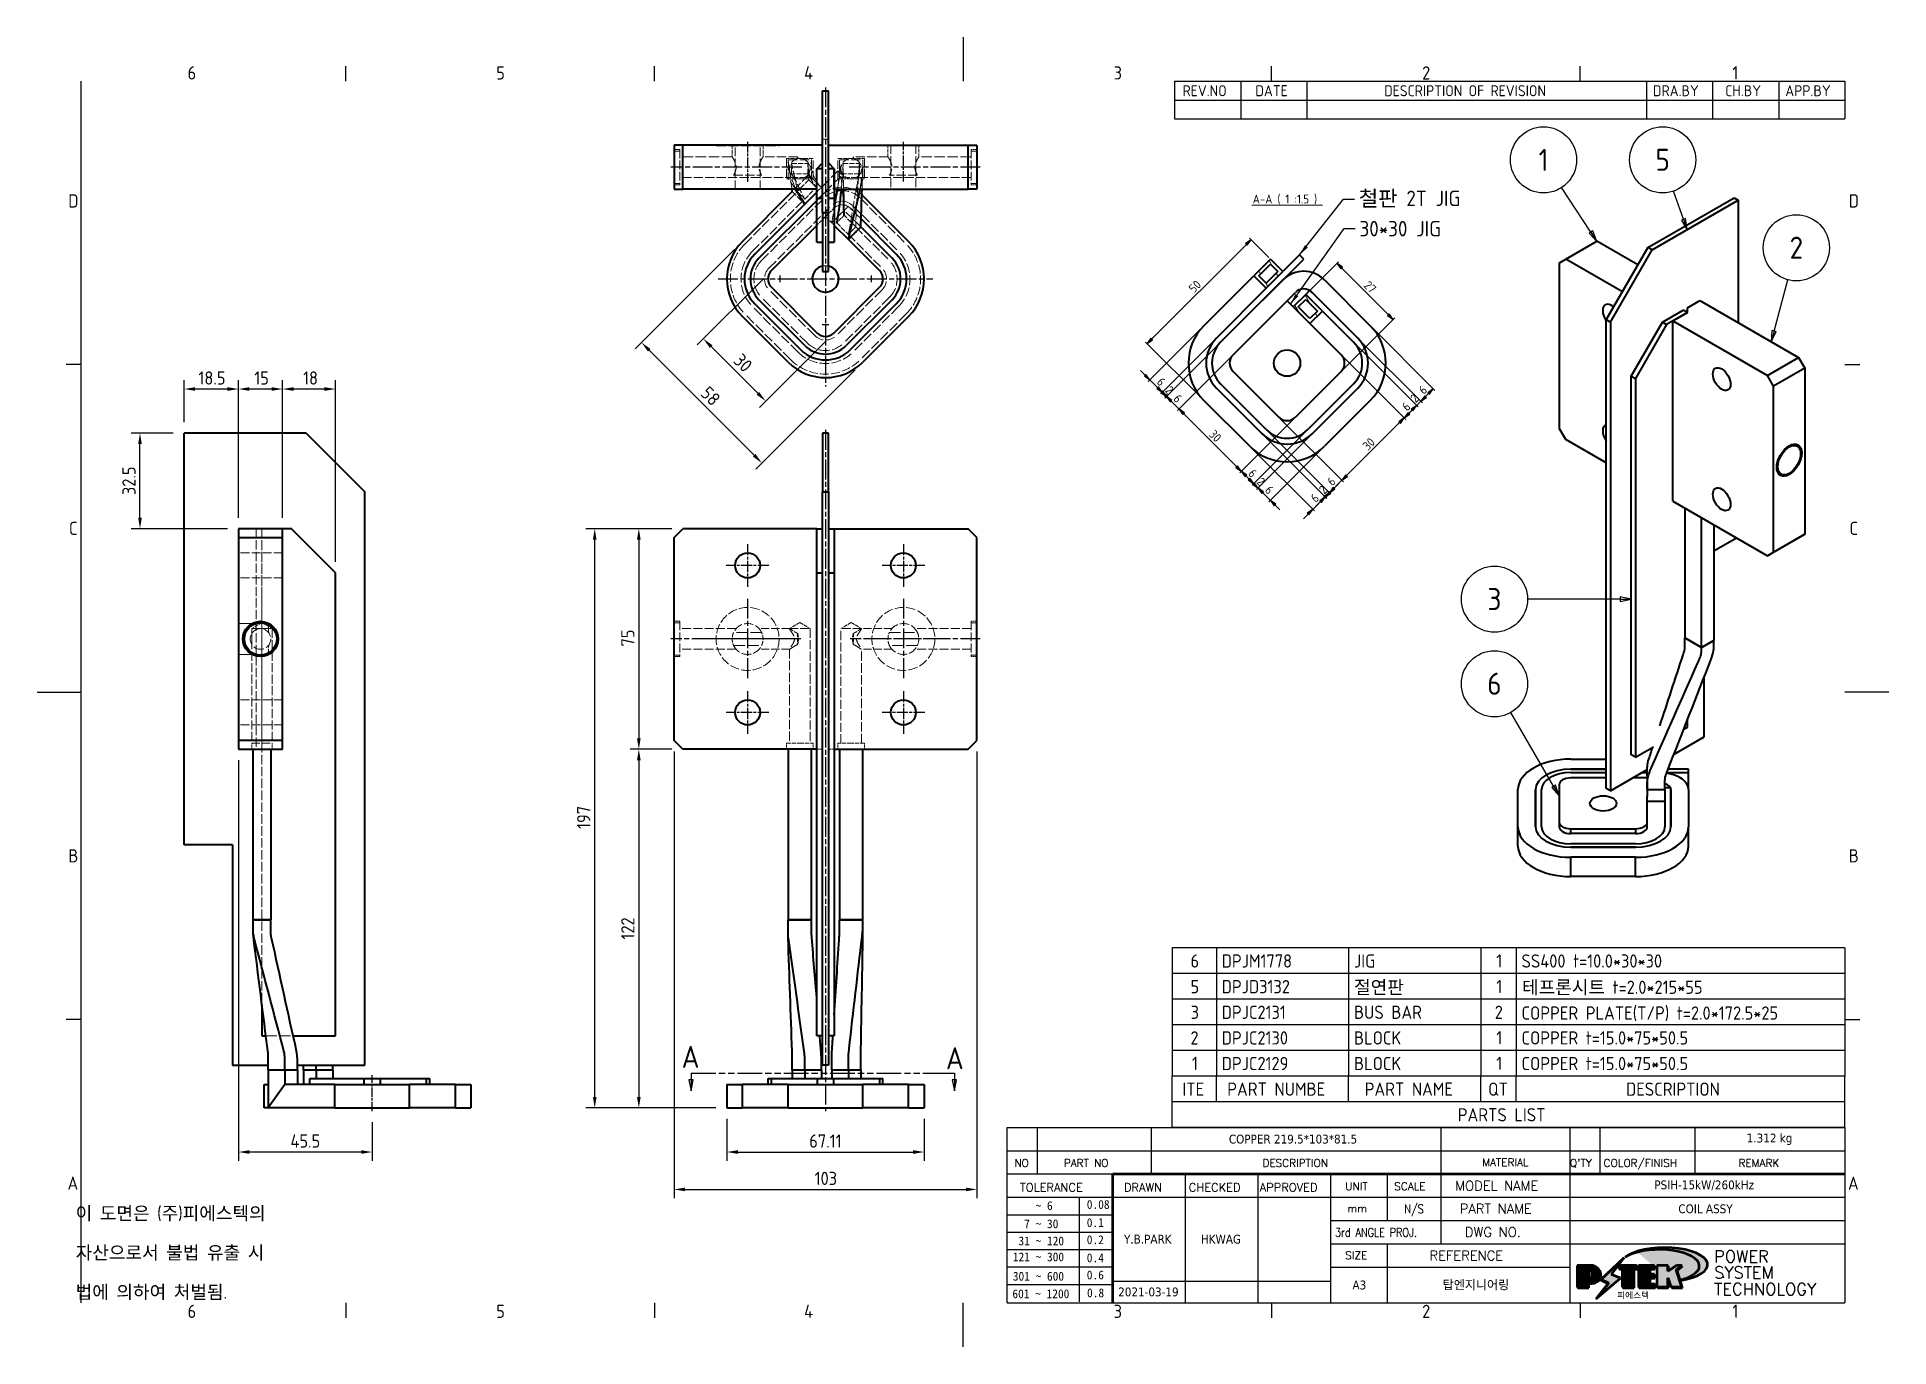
# Model space of a CAD drawing. Header units: millimetres. Extents: x 0 to 630, y 0 to 446.
import ezdxf
from ezdxf.enums import TextEntityAlignment as Align

# ---------------------------------------------------------------- set-up
doc = ezdxf.new("R2010")
doc.units = ezdxf.units.MM
doc.header["$LTSCALE"] = 1.5
for name, pattern in [('CHAIN', [0.3543, 0.2362, -0.0295, 0.0591, -0.0295]), ('DASHED', [0.2067, 0.1654, -0.0413]), ('DOUBLE_DASH_CHAIN', [1.2403, 0.6614, -0.0827, 0.1654, -0.0827, 0.1654, -0.0827])]:
    doc.linetypes.add(name, pattern=pattern)
doc.layers.get('0').update_dxf_attribs({"color": 3, "lineweight": 25})
for name, color, linetype, lineweight in [('가려진 것(ISO)', 2, 'DASHED', 18), ('가시적인 것(ISO)', 3, 'Continuous', 40), ('가시적인 좁은 것(ISO)', 3, 'Continuous', 35), ('경계(ISO)', 7, 'Continuous', 25), ('기호(ISO)', 5, 'Continuous', 25), ('단면선(ISO)', 7, 'CHAIN', 25), ('제목(ISO)', 5, 'Continuous', 50), ('중심 표식(ISO)', 1, 'Continuous', 25), ('중심선(ISO)', 1, 'Continuous', 25), ('치수(ISO)', 2, 'Continuous', 25), ('해치(ISO)', 7, 'Continuous', 18)]:
    doc.layers.add(name, color=color, linetype=linetype, lineweight=lineweight)
doc.styles.add('HAN_291', font='')
doc.styles.add('HAN_370', font='', dxfattribs={"width": 2})
doc.styles.add('ISO ProportionalPSTEK', font='isocp.shx')
doc.styles.add('RC_284', font='ROMANC.shx')
doc.styles.add('RC_287', font='ROMANC.shx')
doc.styles.add('RC_292', font='ROMANC.shx')
doc.styles.add('ROMANT_294', font='romant.shx')
doc.styles.add('문자 텍스트_PSTEK_POSCO', font='isocp.shx')
doc.styles.add('복사 대상치수 텍스트_PSTEK_POSCO', font='isocp.shx')
doc.styles.add('부품번호텍스트_PSTEK_POSCO', font='isocp.shx')
doc.styles.add('치수 텍스트_PSTEK_POSCO', font='isocp.shx')
doc.styles.add('텍스트 스타일198', font='tahoma.ttf')
doc.styles.add('텍스트 스타일333', font='ROMANC.shx', dxfattribs={"width": 0.8})
doc.styles.add('텍스트 스타일466', font='isocp.shx')
doc.styles.get('HAN_291').set_extended_font_data('GulimChe')
doc.styles.get('HAN_370').set_extended_font_data('GulimChe')
doc.dimstyles.new('치수_PSTEK_POSCO', dxfattribs={"dimscale": 1.5, "dimtxt": 3, "dimasz": 2.5, "dimexe": 2, "dimexo": 2.5, "dimgap": 1, "dimtad": 1, "dimrnd": 1e-08, "dimdsep": 46, "dimtxsty": '치수 텍스트_PSTEK_POSCO', "dimcen": 0.09, "dimdle": 10, "dimclrd": 7, "dimclre": 7, "dimclrt": 2, "dimadec": 1, "dimazin": 2, "dimtfac": 1, "dimtmove": 0, "dimatfit": 3, "dimfxl": 0, "dimtolj": 1, "dimlwd": -1, "dimlwe": -1, "dimarcsym": 0})
doc.dimstyles.new('치수_PSTEK_POSCO$7', dxfattribs={"dimscale": 1.5, "dimtxt": 3, "dimasz": 2.5, "dimexe": 2, "dimexo": 2.5, "dimgap": 1, "dimtad": 1, "dimrnd": 1e-08, "dimdsep": 46, "dimtxsty": '치수 텍스트_PSTEK_POSCO', "dimcen": 0.09, "dimdle": 10, "dimclrd": 7, "dimclre": 7, "dimclrt": 2, "dimadec": 1, "dimazin": 2, "dimtfac": 1, "dimtmove": 0, "dimatfit": 3, "dimfxl": 0, "dimtolj": 1, "dimlwd": -1, "dimlwe": -1, "dimarcsym": 0})
doc.dimstyles.new('치수_PSTEK_POSCO-01', dxfattribs={"dimscale": 1.5, "dimtxt": 2, "dimasz": 1.5, "dimexe": 0.5, "dimexo": 0.5, "dimgap": 0.5, "dimtad": 1, "dimrnd": 1e-08, "dimdsep": 46, "dimtxsty": '복사 대상치수 텍스트_PSTEK_POSCO', "dimblk": 'Filled-1', "dimcen": 0.09, "dimdle": 10, "dimclrd": 7, "dimclre": 7, "dimclrt": 2, "dimadec": 1, "dimazin": 2, "dimtfac": 1.5, "dimtmove": 0, "dimatfit": 3, "dimfxl": 0, "dimtolj": 1, "dimlwd": -1, "dimlwe": -1, "dimarcsym": 0})

msp = doc.modelspace()

# ---------------------------------------------------------------- texts
at = {"layer": '기호(ISO)', "color": 7, "insert": (413.567, 388.618), "char_height": 3, "attachment_point": 7, "style": '텍스트 스타일466'}
msp.add_mtext('A-A ( 1 :1.5 )', dxfattribs=at)
at = {"layer": '기호(ISO)', "color": 2, "char_height": 5.25, "attachment_point": 4, "style": '치수 텍스트_PSTEK_POSCO'}
for s, insert, width in [('{\\fISOCP|b0|i0;\\H5.2500;철판 2T JIG}', (449.657, 390.393), 39.54708), ('{\\fISOCP|b0|i0;\\H5.2500;30*30 JIG}', (449.888, 380.333), 32.68266)]:
    msp.add_mtext(s, dxfattribs=dict(at, insert=insert, width=width))
at = {"layer": '기호(ISO)', "color": 7, "insert": (13.135, 31.832), "char_height": 4.5, "width": 77.46008, "attachment_point": 4, "line_spacing_factor": 1.78626, "style": '문자 텍스트_PSTEK_POSCO'}
msp.add_mtext('{이 도면은 (주)피에스텍의\\P자산으로서 불법 유출 시 \\P법에 의하여 처벌됨.}', dxfattribs=at)

# ---------------------------------------------------------------- blocks, each defined once
blk = doc.blocks.new('경계 Default Border')
at = {"layer": '경계(ISO)'}
for p, q in [((70, 287), (70, 290.4)), ((140, 287), (140, 290.4)), ((280, 287), (280, 290.4)), ((350, 287), (350, 290.4)), ((10, 222.75), (6.6, 222.75)), ((410, 222.75), (413.4, 222.75)), ((10, 74.25), (6.6, 74.25)), ((410, 74.25), (413.4, 74.25)), ((70, 10), (70, 6.6)), ((140, 10), (140, 6.6)), ((280, 10), (280, 6.6)), ((350, 10), (350, 6.6))]:
    blk.add_line(p, q, dxfattribs=at)
at = {"layer": '경계(ISO)', "flags": 128}
for points in [[(210, 297), (210, 287)], [(10, 10), (10, 287)], [(0, 148.5), (10, 148.5)], [(420, 148.5), (410, 148.5)], [(210, 0), (210, 10)]]:
    blk.add_lwpolyline(points, dxfattribs=at)
at = {"layer": '경계(ISO)', "color": 2, "char_height": 3, "attachment_point": 7, "style": '문자 텍스트_PSTEK_POSCO'}
for s, insert in [('6', (34.14, 287.37)), ('5', (104.14, 287.37)), ('4', (173.97, 287.4)), ('3', (244.17, 287.37)), ('2', (314.13, 287.37)), ('1', (384.49, 287.4)), ('D', (7.08, 258.35)), ('D', (410.88, 258.35)), ('C', (7.24, 184.1)), ('C', (411.04, 184.1)), ('B', (7.08, 109.85)), ('B', (410.88, 109.85)), ('A', (6.91, 35.62)), ('A', (410.71, 35.62)), ('6', (34.14, 6.57)), ('5', (104.14, 6.57)), ('4', (173.97, 6.6)), ('3', (244.17, 6.57)), ('2', (314.13, 6.57)), ('1', (384.49, 6.6))]:
    blk.add_mtext(s, dxfattribs=dict(at, insert=insert))
blk = doc.blocks.new('제목 블록 PSTEK')
for color, points in [(252, [(317.22, 17.06), (322.03, 21.63), (322.28, 21.94), (317.05, 16.98), (318.75, 16.19), (316, 12.72), (316.34, 13), (318.92, 16.27)]), (5, [(321.62, 17.42), (319.53, 18.25), (322.45, 22.02), (317.22, 17.06), (318.92, 16.27), (316.17, 12.8)]), (1, [(324.48, 19.61), (325.24, 19.61), (325.24, 20.26), (321.23, 20.26), (321.23, 19.61), (321.98, 19.61), (321.98, 15.34), (324.48, 15.34)]), (252, [(321.98, 19.61), (321.4, 19.61), (321.4, 19.46), (321.98, 19.46)]), (252, [(324.66, 19.46), (325.42, 19.46), (325.42, 20.11), (325.24, 20.11), (325.24, 19.61), (324.48, 19.61), (324.48, 15.34), (322.16, 15.34), (322.16, 15.19), (324.66, 15.19)]), (1, [(329.23, 20.26), (325.66, 20.26), (325.66, 15.34), (329.36, 15.34), (329.36, 15.99), (328.11, 15.99), (328.11, 17.56), (329.23, 17.56), (329.23, 18.26), (328.11, 18.26), (328.11, 19.61), (329.23, 19.61)]), (252, [(328.29, 19.46), (329.41, 19.46), (329.41, 20.11), (329.23, 20.11), (329.23, 19.61), (328.11, 19.61), (328.11, 18.26), (328.29, 18.26)]), (252, [(328.29, 17.42), (329.41, 17.42), (329.41, 18.11), (329.23, 18.11), (329.23, 17.56), (328.11, 17.56), (328.11, 15.99), (328.29, 15.99)]), (1, [(332.33, 20.26), (329.86, 20.26), (329.86, 15.34), (332.33, 15.34), (332.33, 17.43), (333.07, 15.34), (335.49, 15.34), (334.25, 19.31), (335.44, 20.26), (334.31, 20.26), (332.33, 19)]), (252, [(332.51, 16.93), (332.33, 17.43), (332.33, 15.34), (330.04, 15.34), (330.04, 15.19), (332.51, 15.19)]), (252, [(332.51, 20.11), (332.33, 20.11), (332.33, 19), (332.51, 19.11)]), (252, [(335.62, 20.11), (335.25, 20.11), (334.25, 19.31), (335.49, 15.34), (333.2, 15.34), (333.25, 15.19), (335.66, 15.19), (334.43, 19.16)]), (252, [(329.54, 15.85), (329.36, 15.85), (329.36, 15.34), (325.83, 15.34), (325.83, 15.19), (329.54, 15.19)])]:
    blk.add_hatch(color=color).paths.add_polyline_path(points)
h = blk.add_hatch(color=1)
edge = h.paths.add_edge_path(flags=0)
edge.add_line((314.22, 19.61), (314.22, 17))
edge.add_line((314.22, 17), (314.35, 17))
edge.add_arc((314.35, 17.65), 0.651, 270, 360)
edge.add_line((315, 17.65), (315, 18.96))
edge.add_arc((314.35, 18.96), 0.651, 0, 90)
edge.add_line((314.35, 19.61), (314.22, 19.61))
edge = h.paths.add_edge_path()
edge.add_arc((314.98, 18.29), 1.97, 270, 450)
edge.add_line((314.98, 20.26), (311.77, 20.26))
edge.add_line((311.77, 20.26), (311.77, 15.34))
edge.add_line((311.77, 15.34), (314.22, 15.34))
edge.add_line((314.22, 15.34), (314.22, 16.32))
edge.add_line((314.22, 16.32), (314.98, 16.32))
h = blk.add_hatch(color=252)
edge = h.paths.add_edge_path()
edge.add_arc((314.98, 18.29), 1.97, 270, 406.8279)
edge.add_arc((315.16, 18.14), 1.97, -90, 53.561, ccw=False)
edge.add_line((315.16, 16.17), (314.4, 16.17))
edge.add_line((314.4, 16.17), (314.4, 15.19))
edge.add_line((314.4, 15.19), (311.94, 15.19))
edge.add_line((311.94, 15.19), (311.94, 15.34))
edge.add_line((311.94, 15.34), (314.22, 15.34))
edge.add_line((314.22, 15.34), (314.22, 16.32))
edge.add_line((314.22, 16.32), (314.98, 16.32))
h = blk.add_hatch(color=252)
edge = h.paths.add_edge_path()
edge.add_line((314.4, 19.46), (314.53, 19.46))
edge.add_arc((314.53, 18.81), 0.651, 60.4189, 90, ccw=False)
edge.add_arc((314.35, 18.96), 0.651, 39.9699, 90)
edge.add_line((314.35, 19.61), (314.22, 19.61))
edge.add_line((314.22, 19.61), (314.22, 17))
edge.add_line((314.22, 17), (314.35, 17))
edge.add_arc((314.35, 17.65), 0.651, 270, 274.6931)
edge.add_line((314.4, 17), (314.4, 19.46))
at = {"layer": '해치(ISO)'}
h = blk.add_hatch(color=140, dxfattribs=at)
edge = h.paths.add_edge_path()
edge.add_ellipse((330.37, 20.16), major_axis=(9.1, 0), ratio=0.40699, start_angle=301.3098, end_angle=507.7437)
edge.add_ellipse((331.53, 20.46), major_axis=(-9.82, 0), ratio=0.39426, start_angle=111.5121, end_angle=334.4703, ccw=False)
edge.add_line((335.14, 16.86), (335.1, 16.99))
at = {"color": 180}
for p, q in [((182.48, 11.79), (182.48, 51.57)), ((182.48, 51.57), (372.48, 51.57)), ((189.27, 51.57), (189.27, 41.01)), ((215.22, 41.01), (215.22, 51.57)), ((280.88, 51.57), (280.88, 41.01)), ((310.09, 51.57), (310.09, 41.01)), ((316.9, 51.57), (316.9, 41.01)), ((338.46, 51.57), (338.46, 41.01)), ((372.48, 51.57), (372.48, 11.79)), ((182.48, 46.29), (372.48, 46.29)), ((182.48, 41.01), (206.45, 41.01)), ((222.94, 11.79), (222.94, 41.01)), ((239.43, 11.79), (239.43, 41.01)), ((255.92, 11.79), (255.92, 41.01)), ((268.69, 41.01), (268.69, 30.45)), ((280.88, 41.01), (280.88, 25.17)), ((310.09, 41.01), (310.09, 11.79)), ((182.48, 35.73), (206.45, 35.73)), ((198.86, 12.03), (198.86, 35.73)), ((206.45, 35.73), (372.48, 35.73)), ((182.48, 31.78), (206.45, 31.78)), ((255.92, 30.45), (372.48, 30.45)), ((182.48, 27.83), (206.45, 27.83)), ((182.48, 23.88), (206.45, 23.88)), ((255.92, 25.17), (372.48, 25.17)), ((268.69, 25.17), (268.69, 11.79)), ((182.48, 19.93), (206.45, 19.93)), ((255.92, 19.89), (310.09, 19.89)), ((182.48, 15.98), (206.45, 15.98)), ((206.45, 16.74), (255.92, 16.74)), ((182.48, 11.79), (372.48, 11.79))]:
    blk.add_line(p, q, dxfattribs=at)
at = {"color": 7, "lineweight": 50}
for p, q in [((206.45, 11.79), (206.45, 41.01)), ((206.45, 41.01), (372.48, 41.01))]:
    blk.add_line(p, q, dxfattribs=at)
at = {"color": 7}
for p, q in [((322.28, 21.94), (317.05, 16.98)), ((322.45, 22.02), (317.22, 17.06)), ((317.22, 17.06), (322.03, 21.63)), ((319.53, 18.25), (322.45, 22.02)), ((322.03, 21.63), (322.28, 21.94)), ((314.98, 20.26), (311.77, 20.26)), ((311.77, 20.26), (311.77, 15.34)), ((314.98, 20.26), (311.77, 20.26)), ((311.77, 20.26), (311.77, 15.34)), ((314.22, 17), (314.22, 19.61)), ((314.22, 19.61), (314.35, 19.61)), ((314.35, 19.61), (314.22, 19.61)), ((314.22, 19.61), (314.22, 17)), ((314.22, 17), (314.22, 19.61)), ((314.22, 19.61), (314.35, 19.61)), ((314.35, 17), (314.22, 17)), ((314.22, 17), (314.35, 17)), ((314.35, 17), (314.22, 17)), ((314.4, 19.46), (314.53, 19.46)), ((314.4, 17), (314.4, 19.46)), ((315, 18.96), (315, 17.65)), ((315, 18.96), (315, 17.65)), ((316.17, 12.8), (321.62, 17.42)), ((317.05, 16.98), (318.75, 16.19)), ((318.92, 16.27), (317.22, 17.06)), ((317.22, 17.06), (318.92, 16.27)), ((321.62, 17.42), (319.53, 18.25)), ((325.24, 20.26), (321.23, 20.26)), ((321.23, 20.26), (321.23, 19.61)), ((325.24, 20.26), (321.23, 20.26)), ((321.23, 20.26), (321.23, 19.61)), ((321.23, 19.61), (321.98, 19.61)), ((321.23, 19.61), (321.98, 19.61)), ((321.4, 19.61), (321.4, 19.46)), ((321.98, 19.61), (321.4, 19.61)), ((321.4, 19.46), (321.98, 19.46)), ((321.98, 19.61), (321.98, 15.34)), ((321.98, 19.46), (321.98, 19.61)), ((321.98, 19.61), (321.98, 15.34)), ((324.48, 19.61), (325.24, 19.61)), ((324.48, 15.34), (324.48, 19.61)), ((325.24, 19.61), (324.48, 19.61)), ((324.48, 19.61), (324.48, 15.34)), ((324.48, 19.61), (325.24, 19.61)), ((324.48, 15.34), (324.48, 19.61)), ((324.66, 19.46), (325.42, 19.46)), ((324.66, 15.19), (324.66, 19.46)), ((325.24, 19.61), (325.24, 20.26)), ((325.24, 19.61), (325.24, 20.26)), ((325.42, 20.11), (325.24, 20.11)), ((325.24, 20.11), (325.24, 19.61)), ((325.42, 19.46), (325.42, 20.11)), ((329.23, 20.26), (325.66, 20.26)), ((325.66, 20.26), (325.66, 15.34)), ((325.66, 20.26), (325.66, 15.34)), ((329.23, 20.26), (325.66, 20.26)), ((328.11, 18.26), (328.11, 19.61)), ((328.11, 19.61), (329.23, 19.61)), ((329.23, 19.61), (328.11, 19.61)), ((328.11, 19.61), (328.11, 18.26)), ((328.11, 18.26), (328.11, 19.61)), ((328.11, 19.61), (329.23, 19.61)), ((329.23, 18.26), (328.11, 18.26)), ((328.11, 18.26), (328.29, 18.26)), ((329.23, 18.26), (328.11, 18.26)), ((328.11, 17.56), (329.23, 17.56)), ((328.11, 15.99), (328.11, 17.56)), ((329.23, 17.56), (328.11, 17.56)), ((328.11, 17.56), (328.11, 15.99)), ((328.11, 17.56), (329.23, 17.56)), ((328.11, 15.99), (328.11, 17.56)), ((328.29, 18.26), (328.29, 19.46)), ((328.29, 19.46), (329.41, 19.46)), ((328.29, 15.99), (328.29, 17.42)), ((328.29, 17.42), (329.41, 17.42)), ((329.23, 19.61), (329.23, 20.26)), ((329.23, 19.61), (329.23, 20.26)), ((329.41, 20.11), (329.23, 20.11)), ((329.23, 20.11), (329.23, 19.61)), ((329.23, 17.56), (329.23, 18.26)), ((329.23, 17.56), (329.23, 18.26)), ((329.41, 18.11), (329.23, 18.11)), ((329.23, 18.11), (329.23, 17.56)), ((329.41, 19.46), (329.41, 20.11)), ((329.41, 17.42), (329.41, 18.11)), ((332.33, 20.26), (329.86, 20.26)), ((329.86, 20.26), (329.86, 15.34)), ((329.86, 20.26), (329.86, 15.34)), ((332.33, 20.26), (329.86, 20.26)), ((334.31, 20.26), (332.33, 19)), ((332.33, 19), (332.33, 20.26)), ((334.31, 20.26), (332.33, 19)), ((332.33, 19), (332.33, 20.26)), ((332.51, 20.11), (332.33, 20.11)), ((332.33, 20.11), (332.33, 19)), ((332.33, 19), (332.51, 19.11)), ((332.33, 17.43), (333.07, 15.34)), ((332.33, 15.34), (332.33, 17.43)), ((332.51, 16.93), (332.33, 17.43)), ((332.33, 17.43), (332.33, 15.34)), ((332.33, 17.43), (333.07, 15.34)), ((332.33, 15.34), (332.33, 17.43)), ((332.51, 19.11), (332.51, 20.11)), ((332.51, 15.19), (332.51, 16.93)), ((334.25, 19.31), (335.44, 20.26)), ((334.25, 19.31), (335.44, 20.26)), ((335.25, 20.11), (334.25, 19.31)), ((335.49, 15.34), (334.25, 19.31)), ((334.25, 19.31), (335.49, 15.34)), ((335.49, 15.34), (334.25, 19.31)), ((335.44, 20.26), (334.31, 20.26)), ((335.44, 20.26), (334.31, 20.26)), ((334.43, 19.16), (335.62, 20.11)), ((335.66, 15.19), (334.43, 19.16)), ((335.62, 20.11), (335.25, 20.11)), ((345.04, 17.5), (344.99, 17.69)), ((311.77, 15.34), (314.22, 15.34)), ((311.77, 15.34), (314.22, 15.34)), ((314.22, 15.34), (311.94, 15.34)), ((311.94, 15.34), (311.94, 15.19)), ((311.94, 15.19), (314.4, 15.19)), ((314.22, 16.32), (314.98, 16.32)), ((314.22, 15.34), (314.22, 16.32)), ((314.98, 16.32), (314.22, 16.32)), ((314.22, 16.32), (314.22, 15.34)), ((314.22, 16.32), (314.98, 16.32)), ((314.22, 15.34), (314.22, 16.32)), ((314.4, 16.17), (315.16, 16.17)), ((314.4, 15.19), (314.4, 16.17)), ((318.75, 16.19), (316, 12.72)), ((316, 12.72), (316.34, 13)), ((318.92, 16.27), (316.17, 12.8)), ((316.34, 13), (318.92, 16.27)), ((321.98, 15.34), (324.48, 15.34)), ((321.98, 15.34), (324.48, 15.34)), ((324.48, 15.34), (322.16, 15.34)), ((322.16, 15.34), (322.16, 15.19)), ((322.16, 15.19), (324.66, 15.19)), ((325.66, 15.34), (329.36, 15.34)), ((325.66, 15.34), (329.36, 15.34)), ((329.36, 15.34), (325.83, 15.34)), ((325.83, 15.34), (325.83, 15.19)), ((325.83, 15.19), (329.54, 15.19)), ((329.36, 15.99), (328.11, 15.99)), ((328.11, 15.99), (328.29, 15.99)), ((329.36, 15.99), (328.11, 15.99)), ((329.36, 15.34), (329.36, 15.99)), ((329.36, 15.34), (329.36, 15.99)), ((329.54, 15.85), (329.36, 15.85)), ((329.36, 15.85), (329.36, 15.34)), ((329.54, 15.19), (329.54, 15.85)), ((329.86, 15.34), (332.33, 15.34)), ((329.86, 15.34), (332.33, 15.34)), ((332.33, 15.34), (330.04, 15.34)), ((330.04, 15.34), (330.04, 15.19)), ((330.04, 15.19), (332.51, 15.19)), ((333.07, 15.34), (335.49, 15.34)), ((333.07, 15.34), (335.49, 15.34)), ((335.49, 15.34), (333.2, 15.34)), ((333.2, 15.34), (333.25, 15.19)), ((333.25, 15.19), (335.66, 15.19))]:
    blk.add_line(p, q, dxfattribs=at)
at = {"color": 5}
for p, q in [((322.45, 22.02), (317.22, 17.06)), ((319.53, 18.25), (322.45, 22.02)), ((316.17, 12.8), (321.62, 17.42)), ((317.22, 17.06), (318.92, 16.27)), ((321.62, 17.42), (319.53, 18.25)), ((318.92, 16.27), (316.17, 12.8))]:
    blk.add_line(p, q, dxfattribs=at)
at = {"color": 1}
for p, q in [((314.98, 20.26), (311.77, 20.26)), ((311.77, 20.26), (311.77, 15.34)), ((314.22, 17), (314.22, 19.61)), ((314.22, 19.61), (314.35, 19.61)), ((314.35, 17), (314.22, 17)), ((315, 18.96), (315, 17.65)), ((325.24, 20.26), (321.23, 20.26)), ((321.23, 20.26), (321.23, 19.61)), ((321.23, 19.61), (321.98, 19.61)), ((321.98, 19.61), (321.98, 15.34)), ((324.48, 19.61), (325.24, 19.61)), ((324.48, 15.34), (324.48, 19.61)), ((325.24, 19.61), (325.24, 20.26)), ((329.23, 20.26), (325.66, 20.26)), ((325.66, 20.26), (325.66, 15.34)), ((328.11, 18.26), (328.11, 19.61)), ((328.11, 19.61), (329.23, 19.61)), ((329.23, 18.26), (328.11, 18.26)), ((328.11, 17.56), (329.23, 17.56)), ((328.11, 15.99), (328.11, 17.56)), ((329.23, 19.61), (329.23, 20.26)), ((329.23, 17.56), (329.23, 18.26)), ((332.33, 20.26), (329.86, 20.26)), ((329.86, 20.26), (329.86, 15.34)), ((334.31, 20.26), (332.33, 19)), ((332.33, 19), (332.33, 20.26)), ((332.33, 17.43), (333.07, 15.34)), ((332.33, 15.34), (332.33, 17.43)), ((334.25, 19.31), (335.44, 20.26)), ((335.49, 15.34), (334.25, 19.31)), ((335.44, 20.26), (334.31, 20.26)), ((311.77, 15.34), (314.22, 15.34)), ((314.22, 16.32), (314.98, 16.32)), ((314.22, 15.34), (314.22, 16.32)), ((321.98, 15.34), (324.48, 15.34)), ((325.66, 15.34), (329.36, 15.34)), ((329.36, 15.99), (328.11, 15.99)), ((329.36, 15.34), (329.36, 15.99)), ((329.86, 15.34), (332.33, 15.34)), ((333.07, 15.34), (335.49, 15.34))]:
    blk.add_line(p, q, dxfattribs=at)
at = {"color": 7}
for centre, radius, start, end in [((314.35, 18.96), 0.651, 0, 90), ((314.35, 18.96), 0.651, 39.9699, 90), ((314.35, 18.96), 0.651, 0, 90), ((314.35, 17.65), 0.651, 270, 0), ((314.35, 17.65), 0.651, 270, 0), ((314.35, 17.65), 0.651, 270, 274.6931), ((314.53, 18.81), 0.651, 60.4189, 90), ((314.98, 18.29), 1.97, 270, 90), ((314.98, 18.29), 1.97, 270, 90), ((314.98, 18.29), 1.97, 270, 46.8279), ((315.16, 18.14), 1.97, 270, 53.561)]:
    blk.add_arc(centre, radius, start, end, dxfattribs=at)
at = {"color": 1}
for centre, radius, start, end in [((314.35, 18.96), 0.651, 0, 90), ((314.35, 17.65), 0.651, 270, 0), ((314.98, 18.29), 1.97, 270, 90)]:
    blk.add_arc(centre, radius, start, end, dxfattribs=at)
at = {"layer": '제목(ISO)', "lineweight": 18}
blk.add_line((182.48, 35.73), (182.48, 11.79), dxfattribs=at)
at = {"layer": '제목(ISO)'}
for p, q in [((322.28, 21.94), (317.05, 16.98)), ((322.45, 22.02), (317.22, 17.06)), ((317.22, 17.06), (322.03, 21.63)), ((319.53, 18.25), (322.45, 22.02)), ((322.03, 21.63), (322.28, 21.94)), ((314.98, 20.26), (311.77, 20.26)), ((311.77, 20.26), (311.77, 15.34)), ((314.22, 17), (314.22, 19.61)), ((314.22, 19.61), (314.35, 19.61)), ((314.35, 19.61), (314.22, 19.61)), ((314.22, 19.61), (314.22, 17)), ((314.35, 17), (314.22, 17)), ((314.22, 17), (314.35, 17)), ((314.4, 19.46), (314.53, 19.46)), ((314.4, 17), (314.4, 19.46)), ((315, 18.96), (315, 17.65)), ((316.17, 12.8), (321.62, 17.42)), ((317.05, 16.98), (318.75, 16.19)), ((317.22, 17.06), (318.92, 16.27)), ((318.92, 16.27), (317.22, 17.06)), ((321.62, 17.42), (319.53, 18.25)), ((325.24, 20.26), (321.23, 20.26)), ((321.23, 20.26), (321.23, 19.61)), ((321.23, 19.61), (321.98, 19.61)), ((321.98, 19.61), (321.4, 19.61)), ((321.4, 19.61), (321.4, 19.46)), ((321.4, 19.46), (321.98, 19.46)), ((321.98, 19.61), (321.98, 15.34)), ((321.98, 19.46), (321.98, 19.61)), ((324.48, 19.61), (325.24, 19.61)), ((324.48, 15.34), (324.48, 19.61)), ((325.24, 19.61), (324.48, 19.61)), ((324.48, 19.61), (324.48, 15.34)), ((324.66, 19.46), (325.42, 19.46)), ((324.66, 15.19), (324.66, 19.46)), ((325.24, 19.61), (325.24, 20.26)), ((325.42, 20.11), (325.24, 20.11)), ((325.24, 20.11), (325.24, 19.61)), ((325.42, 19.46), (325.42, 20.11)), ((329.23, 20.26), (325.66, 20.26)), ((325.66, 20.26), (325.66, 15.34)), ((328.11, 18.26), (328.11, 19.61)), ((328.11, 19.61), (329.23, 19.61)), ((329.23, 19.61), (328.11, 19.61)), ((328.11, 19.61), (328.11, 18.26)), ((329.23, 18.26), (328.11, 18.26)), ((328.11, 18.26), (328.29, 18.26)), ((328.11, 15.99), (328.11, 17.56)), ((328.11, 17.56), (329.23, 17.56)), ((329.23, 17.56), (328.11, 17.56)), ((328.11, 17.56), (328.11, 15.99)), ((328.29, 19.46), (329.41, 19.46)), ((328.29, 18.26), (328.29, 19.46)), ((328.29, 17.42), (329.41, 17.42)), ((328.29, 15.99), (328.29, 17.42)), ((329.23, 19.61), (329.23, 20.26)), ((329.41, 20.11), (329.23, 20.11)), ((329.23, 20.11), (329.23, 19.61)), ((329.23, 17.56), (329.23, 18.26)), ((329.41, 18.11), (329.23, 18.11)), ((329.23, 18.11), (329.23, 17.56)), ((329.41, 19.46), (329.41, 20.11)), ((329.41, 17.42), (329.41, 18.11)), ((332.33, 20.26), (329.86, 20.26)), ((329.86, 20.26), (329.86, 15.34)), ((334.31, 20.26), (332.33, 19)), ((332.33, 19), (332.33, 20.26)), ((332.51, 20.11), (332.33, 20.11)), ((332.33, 20.11), (332.33, 19)), ((332.33, 19), (332.51, 19.11)), ((332.33, 15.34), (332.33, 17.43)), ((332.33, 17.43), (333.07, 15.34)), ((332.51, 16.93), (332.33, 17.43)), ((332.33, 17.43), (332.33, 15.34)), ((332.51, 19.11), (332.51, 20.11)), ((332.51, 15.19), (332.51, 16.93)), ((334.25, 19.31), (335.44, 20.26)), ((335.25, 20.11), (334.25, 19.31)), ((335.49, 15.34), (334.25, 19.31)), ((334.25, 19.31), (335.49, 15.34)), ((335.44, 20.26), (334.31, 20.26)), ((334.43, 19.16), (335.62, 20.11)), ((335.66, 15.19), (334.43, 19.16)), ((335.62, 20.11), (335.25, 20.11)), ((311.77, 15.34), (314.22, 15.34)), ((314.22, 15.34), (311.94, 15.34)), ((311.94, 15.34), (311.94, 15.19)), ((311.94, 15.19), (314.4, 15.19)), ((314.22, 15.34), (314.22, 16.32)), ((314.22, 16.32), (314.98, 16.32)), ((314.98, 16.32), (314.22, 16.32)), ((314.22, 16.32), (314.22, 15.34)), ((314.4, 15.19), (314.4, 16.17)), ((314.4, 16.17), (315.16, 16.17)), ((318.75, 16.19), (316, 12.72)), ((316, 12.72), (316.34, 13)), ((318.92, 16.27), (316.17, 12.8)), ((316.34, 13), (318.92, 16.27)), ((321.98, 15.34), (324.48, 15.34)), ((324.48, 15.34), (322.16, 15.34)), ((322.16, 15.34), (322.16, 15.19)), ((322.16, 15.19), (324.66, 15.19)), ((325.66, 15.34), (329.36, 15.34)), ((329.36, 15.34), (325.83, 15.34)), ((325.83, 15.34), (325.83, 15.19)), ((325.83, 15.19), (329.54, 15.19)), ((329.36, 15.99), (328.11, 15.99)), ((328.11, 15.99), (328.29, 15.99)), ((329.36, 15.34), (329.36, 15.99)), ((329.54, 15.85), (329.36, 15.85)), ((329.36, 15.85), (329.36, 15.34)), ((329.54, 15.19), (329.54, 15.85)), ((329.86, 15.34), (332.33, 15.34)), ((332.33, 15.34), (330.04, 15.34)), ((330.04, 15.34), (330.04, 15.19)), ((330.04, 15.19), (332.51, 15.19)), ((333.07, 15.34), (335.49, 15.34)), ((335.49, 15.34), (333.2, 15.34)), ((333.2, 15.34), (333.25, 15.19)), ((333.25, 15.19), (335.66, 15.19))]:
    blk.add_line(p, q, dxfattribs=at)
at = {"layer": '제목(ISO)', "color": 4}
blk.add_line((335.14, 16.86), (335.1, 16.99), dxfattribs=at)
at = {"layer": '제목(ISO)'}
for centre, radius, start, end in [((314.35, 18.96), 0.651, 0, 90), ((314.35, 18.96), 0.651, 39.9699, 90), ((314.35, 17.65), 0.651, 270, 0), ((314.35, 17.65), 0.651, 270, 274.6931), ((314.53, 18.81), 0.651, 60.4189, 90), ((314.98, 18.29), 1.97, 46.8279, 90), ((314.98, 18.29), 1.97, 270, 46.8279), ((314.98, 18.29), 1.97, 270, 46.8279), ((315.16, 18.14), 1.97, 270, 53.561)]:
    blk.add_arc(centre, radius, start, end, dxfattribs=at)
at = {"layer": '제목(ISO)', "color": 4}
for centre, major_axis, ratio, start_param, end_param in [((331.53, 20.46), (9.82, 0), 0.39426, 5.087845, 8.9792), ((330.37, 20.16), (9.1, 0), 0.40699, 5.258849, 8.861799)]:
    blk.add_ellipse(centre, major_axis=major_axis, ratio=ratio, start_param=start_param, end_param=end_param, dxfattribs=at)
at = {"color": 2}
for s, height, style, p in [('NO', 1.742, 'RC_284', (184.14, 42.62)), ('PART NO', 1.742, 'RC_284', (195.34, 42.62)), ('DESCRIPTION', 1.7424, 'RC_284', (240.4, 42.62)), ("Q'TY", 1.742, 'RC_284', (310.14, 42.62)), ('COLOR/FINISH', 1.7424, 'RC_284', (317.77, 42.62)), ('REMARK', 1.742, 'RC_284', (348.35, 42.62)), (' TOLERANCE', 1.9, 'RC_287', (184.09, 37.01)), ('DRAWN', 1.9, 'RC_287', (208.98, 37.01)), ('CHECKED', 1.9, 'RC_287', (223.69, 37.01)), ('APPROVED', 1.9, 'RC_287', (239.78, 37.01)), ('UNIT', 1.742, 'RC_284', (259.17, 37.34)), ('SCALE', 1.742, 'RC_284', (270.29, 37.34)), ('MODEL NAME', 2.178, 'RC_292', (284.1, 37.25)), ('    ~ 6', 2, 'HAN_291', (183.77, 32.82)), ('0.08', 2, 'HAN_291', (200.55, 33.1)), ('PART NAME', 2.178, 'RC_292', (285.14, 32.03)), ('  7 ~ 30', 2, 'HAN_291', (183.77, 28.71)), ('0.1', 2, 'HAN_291', (200.55, 28.99)), ('mm', 1.742, 'RC_284', (259.65, 32.35)), (' 31 ~ 120', 2, 'HAN_291', (183.77, 24.83)), ('0.2', 2, 'HAN_291', (200.55, 25.11)), (' DWG NO.', 2.178, 'RC_292', (284.81, 26.75)), ('121 ~ 300', 2, 'HAN_291', (183.77, 21.21)), ('0.4', 2, 'HAN_291', (200.55, 21)), ('SIZE', 1.742, 'RC_284', (259.17, 21.69)), ('REFERENCE', 2.178, 'RC_292', (278.27, 21.43)), ('301 ~ 600', 2, 'HAN_291', (183.77, 16.83)), ('0.6', 2, 'HAN_291', (200.55, 17.12)), ('601 ~ 1200', 2, 'HAN_291', (183.68, 12.85)), ('0.8', 2, 'HAN_291', (200.61, 13.06))]:
    blk.add_text(s, height=height, dxfattribs=dict(at, style=style)).set_placement(p)
at = {"color": 2, "style": 'RC_284'}
blk.add_text('MATERIAL', height=1.742, dxfattribs=at).set_placement((295.48, 43.65), align=Align.MIDDLE_CENTER)
at = {"color": 7, "style": '텍스트 스타일333', "width": 0.8}
blk.add_text('N/S', height=2, dxfattribs=at).set_placement((274.78, 33.09), align=Align.MIDDLE_CENTER)
at = {"color": 2, "style": '텍스트 스타일333', "width": 0.8}
blk.add_text('3rd ANGLE PROJ.', height=2, dxfattribs=at).set_placement((256.84, 26.76))
at = {"color": 7, "style": 'ROMANT_294'}
for s, p in [('POWER', (342.83, 20.97)), ('SYSTEM', (342.83, 17.33)), ('TECHNOLOGY', (342.83, 13.57))]:
    blk.add_text(s, height=2.7, dxfattribs=at).set_placement(p)
at = {"color": 7, "insert": (320.85, 14.21), "char_height": 1.4, "attachment_point": 1, "line_spacing_factor": 0.332, "style": 'HAN_370'}
blk.add_mtext('\\fHY견고딕|b0|i0;\\H1.4000;피에스텍', dxfattribs=at)
at = {"layer": '제목(ISO)', "color": 7, "style": '텍스트 스타일198'}
for tag, p in [('질량\\P3;_001', (350.21, 48.16)), ('설명_001', (232.77, 47.92)), ('1._MODEL_NAME_001', (329.26, 37.54)), ('제목_001', (334.71, 32.12)), ('설계자_001', (208.99, 25.23)), ('점검자_001', (226.43, 25.23)), ('시트_크기_001', (260.81, 14.84)), ('프로젝트_001', (281.27, 14.86)), ('작성_날짜_001', (207.67, 13.27))]:
    blk.add_attdef(tag, p, '', height=2, dxfattribs=at)
for tag, p in [('부품_번호', (202.02, 48.68)), ('재질', (295.48, 48.93)), ("3._Q'TY", (313.5, 48.93)), ('4._COLOR', (327.68, 48.93)), ('엔지니어링_승인자', (247.67, 26.23)), ('부품_번호', (340.68, 27.81)), ('점검_날짜', (231.18, 14.27)), ('엔지니어링_승인_날짜', (247.67, 14.27))]:
    blk.add_attdef(tag, text='', height=2, dxfattribs=at).set_placement(p, align=Align.MIDDLE_CENTER)
blk = doc.blocks.new('리비전 내역')
at = {"layer": '기호(ISO)'}
for p, q in [((258, 287), (410, 287)), ((258, 287), (258, 282.72)), ((273, 287), (273, 282.72)), ((288, 287), (288, 282.72)), ((365, 287), (365, 282.72)), ((380, 287), (380, 282.72)), ((395, 287), (395, 282.72)), ((410, 287), (410, 282.72)), ((258, 282.72), (410, 282.72)), ((258, 282.72), (258, 278.44)), ((273, 282.72), (273, 278.44)), ((288, 282.72), (288, 278.44)), ((365, 282.72), (365, 278.44)), ((380, 282.72), (380, 278.44)), ((395, 282.72), (395, 278.44)), ((410, 282.72), (410, 278.44)), ((258, 278.44), (410, 278.44))]:
    blk.add_line(p, q, dxfattribs=at)
at = {"layer": '기호(ISO)', "color": 2, "char_height": 2.5, "attachment_point": 7, "style": 'ISO ProportionalPSTEK'}
for s, insert in [('REV.NO', (259.79, 283.58)), ('DATE', (276.31, 283.58)), ('DESCRIPTION OF REVISION', (305.51, 283.58)), ('DRA.BY', (366.48, 283.58)), ('CH.BY', (382.86, 283.58)), ('APP.BY', (396.48, 283.58))]:
    blk.add_mtext(s, dxfattribs=dict(at, insert=insert))
blk = doc.blocks.new('*D22')
at = {"layer": 'Defpoints', "color": 0}
for p in [(219.72, 278.29), (204.72, 203.29), (219.72, 203.29)]:
    blk.add_point(p, dxfattribs=at)
at = {"layer": '치수(ISO)', "color": 7}
for p, q in [((215.97, 278.29), (201.72, 278.29)), ((204.72, 274.54), (204.72, 207.04)), ((215.97, 203.29), (201.72, 203.29))]:
    blk.add_line(p, q, dxfattribs=at)
for points in [[(204.1, 274.54), (205.35, 274.54), (204.72, 278.29)], [(204.1, 207.04), (205.35, 207.04), (204.72, 203.29)]]:
    blk.add_solid(points, dxfattribs=at)
at = {"layer": '치수(ISO)', "color": 2, "insert": (200.97, 238.22), "char_height": 4.5, "attachment_point": 4, "rotation": 90, "style": '치수 텍스트_PSTEK_POSCO'}
blk.add_mtext('\\A1;75', dxfattribs=at)
blk = doc.blocks.new('*D23')
at = {"layer": 'Defpoints', "color": 0}
for p in [(219.72, 203.29), (204.72, 81.29), (234.67, 81.29)]:
    blk.add_point(p, dxfattribs=at)
at = {"layer": '치수(ISO)', "color": 7}
for p, q in [((215.97, 203.29), (201.72, 203.29)), ((204.72, 199.54), (204.72, 85.04)), ((230.92, 81.29), (201.72, 81.29))]:
    blk.add_line(p, q, dxfattribs=at)
for points in [[(204.1, 199.54), (205.35, 199.54), (204.72, 203.29)], [(204.1, 85.04), (205.35, 85.04), (204.72, 81.29)]]:
    blk.add_solid(points, dxfattribs=at)
at = {"layer": '치수(ISO)', "color": 2, "insert": (200.97, 138.56), "char_height": 4.5, "attachment_point": 4, "rotation": 90, "style": '치수 텍스트_PSTEK_POSCO'}
blk.add_mtext('\\A1;122', dxfattribs=at)
blk = doc.blocks.new('*D24')
at = {"layer": 'Defpoints', "color": 0}
for p in [(189.72, 278.29), (219.72, 278.29), (234.67, 81.29)]:
    blk.add_point(p, dxfattribs=at)
at = {"layer": '치수(ISO)', "color": 7}
for p, q in [((215.97, 278.29), (186.72, 278.29)), ((189.72, 85.04), (189.72, 274.54)), ((230.92, 81.29), (186.72, 81.29))]:
    blk.add_line(p, q, dxfattribs=at)
for points in [[(189.1, 274.54), (190.35, 274.54), (189.72, 278.29)], [(189.1, 85.04), (190.35, 85.04), (189.72, 81.29)]]:
    blk.add_solid(points, dxfattribs=at)
at = {"layer": '치수(ISO)', "color": 2, "insert": (185.97, 176.18), "char_height": 4.5, "attachment_point": 4, "rotation": 90, "style": '치수 텍스트_PSTEK_POSCO'}
blk.add_mtext('\\A1;197', dxfattribs=at)
blk = doc.blocks.new('*D25')
at = {"layer": 'Defpoints', "color": 0}
for p in [(249.84, 366.06), (271.05, 344.84), (247.88, 321.67)]:
    blk.add_point(p, dxfattribs=at)
at = {"layer": '치수(ISO)', "color": 7}
for p, q in [((247.19, 363.4), (224.55, 340.77)), ((229.32, 340.24), (245.23, 324.33)), ((268.4, 342.19), (245.76, 319.55))]:
    blk.add_line(p, q, dxfattribs=at)
for points in [[(229.76, 340.68), (228.88, 339.79), (226.67, 342.89)], [(245.67, 324.77), (244.79, 323.88), (247.88, 321.67)]]:
    blk.add_solid(points, dxfattribs=at)
at = {"layer": '치수(ISO)', "color": 2, "insert": (238.18, 336.68), "char_height": 4.5, "attachment_point": 4, "rotation": 315, "style": '치수 텍스트_PSTEK_POSCO'}
blk.add_mtext('\\A1;30', dxfattribs=at)
blk = doc.blocks.new('*D26')
at = {"layer": 'Defpoints', "color": 0}
for p in [(239.94, 375.96), (205.61, 341.62), (280.95, 334.94)]:
    blk.add_point(p, dxfattribs=at)
at = {"layer": '치수(ISO)', "color": 7}
for p, q in [((237.29, 373.3), (203.48, 339.5)), ((243.97, 303.26), (208.26, 338.97)), ((278.3, 332.29), (244.5, 298.49))]:
    blk.add_line(p, q, dxfattribs=at)
for points in [[(208.7, 339.41), (207.82, 338.53), (205.61, 341.62)], [(244.41, 303.7), (243.52, 302.82), (246.62, 300.61)]]:
    blk.add_solid(points, dxfattribs=at)
at = {"layer": '치수(ISO)', "color": 2, "insert": (227.01, 325.52), "char_height": 4.5, "attachment_point": 4, "rotation": 315, "style": '치수 텍스트_PSTEK_POSCO'}
blk.add_mtext('\\A1;58', dxfattribs=at)
blk = doc.blocks.new('*D27')
at = {"layer": 'Defpoints', "color": 0}
for p in [(216.72, 206.29), (319.72, 206.29), (319.72, 53.57)]:
    blk.add_point(p, dxfattribs=at)
at = {"layer": '치수(ISO)', "color": 7}
for p, q in [((216.72, 202.54), (216.72, 50.57)), ((319.72, 202.54), (319.72, 50.57)), ((220.47, 53.57), (315.97, 53.57))]:
    blk.add_line(p, q, dxfattribs=at)
for points in [[(220.47, 54.2), (220.47, 52.95), (216.72, 53.57)], [(315.97, 54.2), (315.97, 52.95), (319.72, 53.57)]]:
    blk.add_solid(points, dxfattribs=at)
at = {"layer": '치수(ISO)', "color": 2, "insert": (264.53, 57.32), "char_height": 4.5, "attachment_point": 4, "style": '치수 텍스트_PSTEK_POSCO'}
blk.add_mtext('\\A1;103', dxfattribs=at)
blk = doc.blocks.new('*D28')
at = {"layer": 'Defpoints', "color": 0}
for p in [(234.67, 81.29), (301.78, 81.29), (301.78, 66.29)]:
    blk.add_point(p, dxfattribs=at)
at = {"layer": '치수(ISO)', "color": 7}
for p, q in [((234.67, 77.54), (234.67, 63.29)), ((301.78, 77.54), (301.78, 63.29)), ((238.42, 66.29), (298.03, 66.29))]:
    blk.add_line(p, q, dxfattribs=at)
for points in [[(238.42, 66.92), (238.42, 65.67), (234.67, 66.29)], [(298.03, 66.92), (298.03, 65.67), (301.78, 66.29)]]:
    blk.add_solid(points, dxfattribs=at)
at = {"layer": '치수(ISO)', "color": 2, "insert": (262.69, 70.04), "char_height": 4.5, "attachment_point": 4, "style": '치수 텍스트_PSTEK_POSCO'}
blk.add_mtext('\\A1;67.11', dxfattribs=at)
blk = doc.blocks.new('2dTransSection0')
at = {"layer": '단면선(ISO)', "linetype": 'Continuous'}
for p, q in [((147.83, 60.6), (148.33, 58.1)), ((148.83, 60.6), (147.83, 60.6)), ((148.33, 62.1), (151.96, 62.1)), ((148.33, 62.1), (148.33, 60.6)), ((148.33, 60.6), (148.33, 58.1)), ((148.33, 58.1), (148.83, 60.6)), ((204.41, 62.1), (208.04, 62.1)), ((207.54, 60.6), (208.04, 58.1)), ((208.54, 60.6), (207.54, 60.6)), ((208.04, 62.1), (208.04, 60.6)), ((208.04, 60.6), (208.04, 58.1)), ((208.04, 58.1), (208.54, 60.6))]:
    blk.add_line(p, q, dxfattribs=at)
at = {"layer": '단면선(ISO)', "linetype": 'DOUBLE_DASH_CHAIN', "ltscale": 5.651634}
blk.add_line((148.33, 62.1), (208.04, 62.1), dxfattribs=at)
at = {"layer": '단면선(ISO)', "linetype": 'Continuous', "flags": 128}
for points in [[(147.83, 60.6), (148.33, 58.1)], [(207.54, 60.6), (208.04, 58.1)]]:
    blk.add_lwpolyline(points, dxfattribs=at)
at = {"layer": '단면선(ISO)'}
for points in [[(147.83, 60.6), (148.33, 58.1), (148.83, 60.6), (147.83, 60.6)], [(207.54, 60.6), (208.04, 58.1), (208.54, 60.6), (207.54, 60.6)]]:
    blk.add_solid(points, dxfattribs=at)
at = {"layer": '단면선(ISO)', "char_height": 5, "attachment_point": 7, "style": '부품번호텍스트_PSTEK_POSCO'}
for insert in [(146.19, 63.27), (206.13, 62.96)]:
    blk.add_mtext('A', dxfattribs=dict(at, insert=insert))
blk = doc.blocks.new('Filled-1')
at = {"color": 0}
for p, q in [((0, 0), (-1, 0.17)), ((-1, 0.17), (-1, -0.17)), ((-1, 0), (0, 0)), ((-1, -0.17), (0, 0))]:
    blk.add_line(p, q, dxfattribs=at)
at = {"color": 0, "flags": 128}
blk.add_lwpolyline([(-1, -0.17), (0, 0)], dxfattribs=at)
at = {"color": 0}
blk.add_solid([(-1, -0.17), (0, 0), (-1, 0.17), (-1, -0.17)], dxfattribs=at)
blk = doc.blocks.new('*D30')
at = {"layer": 'Defpoints', "color": 0}
for p in [(416.77, 310.57), (412.53, 306.33), (438.23, 289.1)]:
    blk.add_point(p, dxfattribs=at)
at = {"layer": '치수(ISO)', "color": 7}
for p, q in [((417.3, 310.04), (438.76, 288.57)), ((413.06, 305.8), (434.52, 284.33)), ((439.82, 290.7), (441.42, 292.29)), ((433.99, 284.86), (435.58, 286.45)), ((435.58, 286.45), (436.64, 287.51)), ((438.23, 289.1), (436.64, 287.51)), ((432.4, 283.27), (430.81, 281.68))]:
    blk.add_line(p, q, dxfattribs=at)
at = {"layer": '치수(ISO)', "color": 7, "xscale": 2.25, "yscale": 2.25, "zscale": 2.25}
for p, rotation in [((438.23, 289.1), 224.9999999999999), ((433.99, 284.86), 44.99999999999992)]:
    blk.add_blockref('Filled-1', p, dxfattribs=dict(at, rotation=rotation))
at = {"layer": '치수(ISO)', "color": 2, "insert": (433.98, 288.03), "char_height": 3, "attachment_point": 4, "rotation": 45, "style": '복사 대상치수 텍스트_PSTEK_POSCO'}
blk.add_mtext('\\A1;6', dxfattribs=at)
blk = doc.blocks.new('*D31')
at = {"layer": 'Defpoints', "color": 0}
for p in [(453.54, 347.34), (449.29, 343.1), (470.76, 321.63)]:
    blk.add_point(p, dxfattribs=at)
at = {"layer": '치수(ISO)', "color": 7}
for p, q in [((454.07, 346.81), (475.53, 325.34)), ((449.82, 342.57), (471.29, 321.1)), ((473.41, 324.28), (472.35, 323.22))]:
    blk.add_line(p, q, dxfattribs=at)
at = {"layer": '치수(ISO)', "color": 7, "xscale": 2.25, "yscale": 2.25, "zscale": 2.25}
for p, rotation in [((470.76, 321.63), 225), ((475, 325.87), 45)]:
    blk.add_blockref('Filled-1', p, dxfattribs=dict(at, rotation=rotation))
at = {"layer": '치수(ISO)', "color": 2, "insert": (470.76, 324.81), "char_height": 3, "attachment_point": 4, "rotation": 45, "style": '복사 대상치수 텍스트_PSTEK_POSCO'}
blk.add_mtext('\\A1;6', dxfattribs=at)
blk = doc.blocks.new('*D32')
at = {"layer": 'Defpoints', "color": 0}
for p in [(416.77, 310.57), (418.18, 311.98), (438.23, 289.1)]:
    blk.add_point(p, dxfattribs=at)
at = {"layer": '치수(ISO)', "color": 7}
for p, q in [((417.3, 310.04), (438.76, 288.57)), ((418.71, 311.45), (440.18, 289.99)), ((439.65, 290.52), (438.23, 289.1)), ((441.24, 292.11), (442.83, 293.7)), ((436.64, 287.51), (435.05, 285.92))]:
    blk.add_line(p, q, dxfattribs=at)
at = {"layer": '치수(ISO)', "color": 7, "xscale": 2.25, "yscale": 2.25, "zscale": 2.25}
for p, rotation in [((439.65, 290.52), 225), ((438.23, 289.1), 45)]:
    blk.add_blockref('Filled-1', p, dxfattribs=dict(at, rotation=rotation))
at = {"layer": '치수(ISO)', "color": 2, "insert": (436.83, 290.89), "char_height": 3, "attachment_point": 4, "rotation": 45, "style": '복사 대상치수 텍스트_PSTEK_POSCO'}
blk.add_mtext('\\A1;2', dxfattribs=at)
blk = doc.blocks.new('*D33')
at = {"layer": 'Defpoints', "color": 0}
for p in [(422.42, 316.23), (418.18, 311.98), (439.65, 290.52)]:
    blk.add_point(p, dxfattribs=at)
at = {"layer": '치수(ISO)', "color": 7}
for p, q in [((422.95, 315.7), (444.42, 294.23)), ((418.71, 311.45), (440.18, 289.99)), ((445.48, 296.35), (447.07, 297.94)), ((439.65, 290.52), (441.24, 292.11)), ((442.3, 293.17), (441.24, 292.11)), ((443.89, 294.76), (442.3, 293.17)), ((438.06, 288.93), (436.47, 287.34))]:
    blk.add_line(p, q, dxfattribs=at)
at = {"layer": '치수(ISO)', "color": 7, "xscale": 2.25, "yscale": 2.25, "zscale": 2.25}
for p, rotation in [((443.89, 294.76), 225.0000000000001), ((439.65, 290.52), 45)]:
    blk.add_blockref('Filled-1', p, dxfattribs=dict(at, rotation=rotation))
at = {"layer": '치수(ISO)', "color": 2, "insert": (439.63, 293.68), "char_height": 3, "attachment_point": 4, "rotation": 45, "style": '복사 대상치수 텍스트_PSTEK_POSCO'}
blk.add_mtext('\\A1;6', dxfattribs=at)
blk = doc.blocks.new('*D34')
at = {"layer": 'Defpoints', "color": 0}
for p in [(443.64, 337.44), (422.42, 316.23), (443.89, 294.76)]:
    blk.add_point(p, dxfattribs=at)
at = {"layer": '치수(ISO)', "color": 7}
for p, q in [((444.17, 336.91), (465.63, 315.44)), ((422.95, 315.7), (444.42, 294.23)), ((463.51, 314.38), (445.48, 296.35))]:
    blk.add_line(p, q, dxfattribs=at)
at = {"layer": '치수(ISO)', "color": 7, "xscale": 2.25, "yscale": 2.25, "zscale": 2.25}
for p, rotation in [((465.1, 315.97), 45), ((443.89, 294.76), 225)]:
    blk.add_blockref('Filled-1', p, dxfattribs=dict(at, rotation=rotation))
at = {"layer": '치수(ISO)', "color": 2, "insert": (451.73, 305.78), "char_height": 3, "attachment_point": 4, "rotation": 45, "style": '복사 대상치수 텍스트_PSTEK_POSCO'}
blk.add_mtext('\\A1;30', dxfattribs=at)
blk = doc.blocks.new('*D35')
at = {"layer": 'Defpoints', "color": 0}
for p in [(447.88, 341.68), (443.64, 337.44), (465.1, 315.97)]:
    blk.add_point(p, dxfattribs=at)
at = {"layer": '치수(ISO)', "color": 7}
for p, q in [((448.41, 341.15), (469.88, 319.69)), ((444.17, 336.91), (465.63, 315.44)), ((467.76, 318.63), (466.69, 317.57))]:
    blk.add_line(p, q, dxfattribs=at)
at = {"layer": '치수(ISO)', "color": 7, "xscale": 2.25, "yscale": 2.25, "zscale": 2.25}
for p, rotation in [((465.1, 315.97), 225), ((469.35, 320.22), 45)]:
    blk.add_blockref('Filled-1', p, dxfattribs=dict(at, rotation=rotation))
at = {"layer": '치수(ISO)', "color": 2, "insert": (465.08, 319.14), "char_height": 3, "attachment_point": 4, "rotation": 45, "style": '복사 대상치수 텍스트_PSTEK_POSCO'}
blk.add_mtext('\\A1;6', dxfattribs=at)
blk = doc.blocks.new('*D36')
at = {"layer": 'Defpoints', "color": 0}
for p in [(447.88, 341.68), (449.29, 343.1), (469.35, 320.22)]:
    blk.add_point(p, dxfattribs=at)
at = {"layer": '치수(ISO)', "color": 7}
for p, q in [((448.41, 341.15), (469.88, 319.69)), ((449.82, 342.57), (471.29, 321.1)), ((470.76, 321.63), (469.35, 320.22)), ((472.35, 323.22), (473.94, 324.81)), ((467.76, 318.63), (466.16, 317.04))]:
    blk.add_line(p, q, dxfattribs=at)
at = {"layer": '치수(ISO)', "color": 7, "xscale": 2.25, "yscale": 2.25, "zscale": 2.25}
for p, rotation in [((470.76, 321.63), 225), ((469.35, 320.22), 45)]:
    blk.add_blockref('Filled-1', p, dxfattribs=dict(at, rotation=rotation))
at = {"layer": '치수(ISO)', "color": 2, "insert": (467.95, 322), "char_height": 3, "attachment_point": 4, "rotation": 45, "style": '복사 대상치수 텍스트_PSTEK_POSCO'}
blk.add_mtext('\\A1;2', dxfattribs=at)
blk = doc.blocks.new('*D37')
at = {"layer": 'Defpoints', "color": 0}
for p in [(396.97, 347.34), (401.21, 343.1), (382.79, 324.68)]:
    blk.add_point(p, dxfattribs=at)
at = {"layer": '치수(ISO)', "color": 7}
for p, q in [((396.44, 346.81), (378.02, 328.39)), ((400.68, 342.57), (382.26, 324.15)), ((376.96, 330.51), (375.37, 332.1)), ((378.55, 328.92), (382.79, 324.68)), ((384.38, 323.09), (385.97, 321.5))]:
    blk.add_line(p, q, dxfattribs=at)
at = {"layer": '치수(ISO)', "color": 7, "xscale": 2.25, "yscale": 2.25, "zscale": 2.25}
for p, rotation in [((378.55, 328.92), 315.0000000000001), ((382.79, 324.68), 135.0000000000001)]:
    blk.add_blockref('Filled-1', p, dxfattribs=dict(at, rotation=rotation))
at = {"layer": '치수(ISO)', "color": 2, "insert": (381.72, 328.93), "char_height": 3, "attachment_point": 4, "rotation": 315, "style": '복사 대상치수 텍스트_PSTEK_POSCO'}
blk.add_mtext('\\A1;6', dxfattribs=at)
blk = doc.blocks.new('*D38')
at = {"layer": 'Defpoints', "color": 0}
for p in [(402.63, 341.68), (406.87, 337.44), (388.45, 319.02)]:
    blk.add_point(p, dxfattribs=at)
at = {"layer": '치수(ISO)', "color": 7}
for p, q in [((402.1, 341.15), (383.68, 322.73)), ((406.34, 336.91), (387.92, 318.49)), ((382.62, 324.86), (381.02, 326.45)), ((384.21, 323.26), (388.45, 319.02)), ((390.04, 317.43), (391.63, 315.84))]:
    blk.add_line(p, q, dxfattribs=at)
at = {"layer": '치수(ISO)', "color": 7, "xscale": 2.25, "yscale": 2.25, "zscale": 2.25}
for p, rotation in [((384.21, 323.26), 315.0000000000001), ((388.45, 319.02), 135.0000000000001)]:
    blk.add_blockref('Filled-1', p, dxfattribs=dict(at, rotation=rotation))
at = {"layer": '치수(ISO)', "color": 2, "insert": (387.38, 323.27), "char_height": 3, "attachment_point": 4, "rotation": 315, "style": '복사 대상치수 텍스트_PSTEK_POSCO'}
blk.add_mtext('\\A1;6', dxfattribs=at)
blk = doc.blocks.new('*D39')
at = {"layer": 'Defpoints', "color": 0}
for p in [(406.87, 337.44), (428.08, 316.23), (409.66, 297.81)]:
    blk.add_point(p, dxfattribs=at)
at = {"layer": '치수(ISO)', "color": 7}
for p, q in [((406.34, 336.91), (387.92, 318.49)), ((390.04, 317.43), (408.07, 299.4)), ((427.55, 315.7), (409.13, 297.28))]:
    blk.add_line(p, q, dxfattribs=at)
at = {"layer": '치수(ISO)', "color": 7, "xscale": 2.25, "yscale": 2.25, "zscale": 2.25}
for p, rotation in [((388.45, 319.02), 135.0000000000001), ((409.66, 297.81), 315.0000000000001)]:
    blk.add_blockref('Filled-1', p, dxfattribs=dict(at, rotation=rotation))
at = {"layer": '치수(ISO)', "color": 2, "insert": (399.49, 311.16), "char_height": 3, "attachment_point": 4, "rotation": 315, "style": '복사 대상치수 텍스트_PSTEK_POSCO'}
blk.add_mtext('\\A1;30', dxfattribs=at)
blk = doc.blocks.new('*D40')
at = {"layer": 'Defpoints', "color": 0}
for p in [(428.08, 316.23), (432.32, 311.98), (413.9, 293.57)]:
    blk.add_point(p, dxfattribs=at)
at = {"layer": '치수(ISO)', "color": 7}
for p, q in [((427.55, 315.7), (409.13, 297.28)), ((431.79, 311.45), (413.37, 293.04)), ((411.25, 296.22), (412.31, 295.16))]:
    blk.add_line(p, q, dxfattribs=at)
at = {"layer": '치수(ISO)', "color": 7, "xscale": 2.25, "yscale": 2.25, "zscale": 2.25}
for p, rotation in [((409.66, 297.81), 135.0000000000001), ((413.9, 293.57), 315.0000000000001)]:
    blk.add_blockref('Filled-1', p, dxfattribs=dict(at, rotation=rotation))
at = {"layer": '치수(ISO)', "color": 2, "insert": (412.84, 297.81), "char_height": 3, "attachment_point": 4, "rotation": 315, "style": '복사 대상치수 텍스트_PSTEK_POSCO'}
blk.add_mtext('\\A1;6', dxfattribs=at)
blk = doc.blocks.new('*D41')
at = {"layer": 'Defpoints', "color": 0}
for p in [(433.74, 310.57), (437.98, 306.33), (419.56, 287.91)]:
    blk.add_point(p, dxfattribs=at)
at = {"layer": '치수(ISO)', "color": 7}
for p, q in [((433.21, 310.04), (414.79, 291.62)), ((437.45, 305.8), (419.03, 287.38)), ((413.73, 293.74), (412.14, 295.33)), ((415.32, 292.15), (416.91, 290.56)), ((416.91, 290.56), (417.97, 289.5)), ((419.56, 287.91), (417.97, 289.5)), ((421.15, 286.32), (422.74, 284.73))]:
    blk.add_line(p, q, dxfattribs=at)
at = {"layer": '치수(ISO)', "color": 7, "xscale": 2.25, "yscale": 2.25, "zscale": 2.25}
for p, rotation in [((415.32, 292.15), 315.0000000000001), ((419.56, 287.91), 135.0000000000001)]:
    blk.add_blockref('Filled-1', p, dxfattribs=dict(at, rotation=rotation))
at = {"layer": '치수(ISO)', "color": 2, "insert": (418.5, 292.15), "char_height": 3, "attachment_point": 4, "rotation": 315, "style": '복사 대상치수 텍스트_PSTEK_POSCO'}
blk.add_mtext('\\A1;6', dxfattribs=at)
blk = doc.blocks.new('*D42')
at = {"layer": 'Defpoints', "color": 0}
for p in [(432.32, 311.98), (433.74, 310.57), (415.32, 292.15)]:
    blk.add_point(p, dxfattribs=at)
at = {"layer": '치수(ISO)', "color": 7}
for p, q in [((431.79, 311.45), (413.37, 293.04)), ((433.21, 310.04), (414.79, 291.62)), ((412.31, 295.16), (410.72, 296.75)), ((413.9, 293.57), (415.32, 292.15)), ((416.91, 290.56), (418.5, 288.97))]:
    blk.add_line(p, q, dxfattribs=at)
at = {"layer": '치수(ISO)', "color": 7, "xscale": 2.25, "yscale": 2.25, "zscale": 2.25}
for p, rotation in [((413.9, 293.57), 315.0000000000001), ((415.32, 292.15), 135.0000000000001)]:
    blk.add_blockref('Filled-1', p, dxfattribs=dict(at, rotation=rotation))
at = {"layer": '치수(ISO)', "color": 2, "insert": (415.69, 294.96), "char_height": 3, "attachment_point": 4, "rotation": 315, "style": '복사 대상치수 텍스트_PSTEK_POSCO'}
blk.add_mtext('\\A1;2', dxfattribs=at)
blk = doc.blocks.new('*D43')
at = {"layer": 'Defpoints', "color": 0}
for p in [(401.21, 343.1), (402.63, 341.68), (384.21, 323.26)]:
    blk.add_point(p, dxfattribs=at)
at = {"layer": '치수(ISO)', "color": 7}
for p, q in [((400.68, 342.57), (382.26, 324.15)), ((402.1, 341.15), (383.68, 322.73)), ((381.2, 326.27), (379.61, 327.86)), ((382.79, 324.68), (384.21, 323.26)), ((385.8, 321.67), (387.39, 320.08))]:
    blk.add_line(p, q, dxfattribs=at)
at = {"layer": '치수(ISO)', "color": 7, "xscale": 2.25, "yscale": 2.25, "zscale": 2.25}
for p, rotation in [((382.79, 324.68), 315.0000000000001), ((384.21, 323.26), 135.0000000000001)]:
    blk.add_blockref('Filled-1', p, dxfattribs=dict(at, rotation=rotation))
at = {"layer": '치수(ISO)', "color": 2, "insert": (384.58, 326.08), "char_height": 3, "attachment_point": 4, "rotation": 315, "style": '복사 대상치수 텍스트_PSTEK_POSCO'}
blk.add_mtext('\\A1;2', dxfattribs=at)
blk = doc.blocks.new('*D44')
at = {"layer": 'Defpoints', "color": 0}
for p in [(412.98, 376.58), (419.6, 369.97), (396.97, 321.88)]:
    blk.add_point(p, dxfattribs=at)
at = {"layer": '치수(ISO)', "color": 7}
for p, q in [((379.22, 342.82), (411.39, 374.99)), ((419.07, 370.5), (412.45, 377.11)), ((396.44, 322.41), (377.1, 341.76))]:
    blk.add_line(p, q, dxfattribs=at)
at = {"layer": '치수(ISO)', "color": 7, "xscale": 2.25, "yscale": 2.25, "zscale": 2.25}
for p, rotation in [((412.98, 376.58), 44.9999999999999), ((377.63, 341.23), 224.9999999999999)]:
    blk.add_blockref('Filled-1', p, dxfattribs=dict(at, rotation=rotation))
at = {"layer": '치수(ISO)', "color": 2, "insert": (392.54, 359.33), "char_height": 3, "attachment_point": 4, "rotation": 45, "style": '복사 대상치수 텍스트_PSTEK_POSCO'}
blk.add_mtext('\\A1;50', dxfattribs=at)
blk = doc.blocks.new('*D45')
at = {"layer": 'Defpoints', "color": 0}
for p in [(431.62, 357.95), (461.32, 349.46), (443.64, 331.78)]:
    blk.add_point(p, dxfattribs=at)
at = {"layer": '치수(ISO)', "color": 7}
for p, q in [((432.15, 358.48), (442.75, 369.08)), ((443.81, 366.96), (459.72, 351.05)), ((444.17, 332.31), (461.85, 349.99))]:
    blk.add_line(p, q, dxfattribs=at)
at = {"layer": '치수(ISO)', "color": 7, "xscale": 2.25, "yscale": 2.25, "zscale": 2.25}
for p, rotation in [((442.22, 368.55), 135.0000000000004), ((461.32, 349.46), 315.0000000000003)]:
    blk.add_blockref('Filled-1', p, dxfattribs=dict(at, rotation=rotation))
at = {"layer": '치수(ISO)', "color": 2, "insert": (452.17, 361.79), "char_height": 3, "attachment_point": 4, "rotation": 315, "style": '복사 대상치수 텍스트_PSTEK_POSCO'}
blk.add_mtext('\\A1;27', dxfattribs=at)
blk = doc.blocks.new('품번기호1')
at = {"layer": '기호(ISO)', "color": 7}
for p, q in [((352.41, 252.77), (345.77, 262.9)), ((352.82, 253.05), (351.99, 252.5)), ((351.99, 252.5), (353.78, 250.68)), ((352.41, 252.77), (353.78, 250.68)), ((353.78, 250.68), (352.82, 253.05))]:
    blk.add_line(p, q, dxfattribs=at)
at = {"layer": '기호(ISO)', "color": 7, "flags": 128}
blk.add_lwpolyline([(351.99, 252.5), (353.78, 250.68)], dxfattribs=at)
at = {"layer": '기호(ISO)'}
blk.add_circle((341.66, 269.15), 7.5, dxfattribs=at)
at = {"layer": '기호(ISO)', "color": 7}
blk.add_solid([(351.99, 252.5), (353.78, 250.68), (352.82, 253.05), (351.99, 252.5)], dxfattribs=at)
at = {"layer": '기호(ISO)', "color": 7, "insert": (341.66, 269.15), "char_height": 5, "attachment_point": 5, "style": '부품번호텍스트_PSTEK_POSCO'}
blk.add_mtext('1', dxfattribs=at)
blk = doc.blocks.new('품번기호2')
at = {"layer": '기호(ISO)', "color": 7}
for p, q in [((393.95, 230.34), (397.07, 241.99)), ((393.47, 230.47), (393.3, 227.92)), ((393.95, 230.34), (393.3, 227.92)), ((393.3, 227.92), (394.43, 230.21)), ((394.43, 230.21), (393.47, 230.47))]:
    blk.add_line(p, q, dxfattribs=at)
at = {"layer": '기호(ISO)', "color": 7, "flags": 128}
blk.add_lwpolyline([(393.47, 230.47), (393.3, 227.92)], dxfattribs=at)
at = {"layer": '기호(ISO)'}
blk.add_circle((399, 249.21), 7.5, dxfattribs=at)
at = {"layer": '기호(ISO)', "color": 7}
blk.add_solid([(393.47, 230.47), (393.3, 227.92), (394.43, 230.21), (393.47, 230.47)], dxfattribs=at)
at = {"layer": '기호(ISO)', "color": 7, "insert": (399, 249.23), "char_height": 5, "attachment_point": 5, "style": '부품번호텍스트_PSTEK_POSCO'}
blk.add_mtext('2', dxfattribs=at)
blk = doc.blocks.new('품번기호3')
at = {"layer": '기호(ISO)', "color": 7}
for p, q in [((373.42, 255.67), (371.17, 262.08)), ((373.89, 255.83), (372.94, 255.5)), ((372.94, 255.5), (374.24, 253.31)), ((373.42, 255.67), (374.24, 253.31)), ((374.24, 253.31), (373.89, 255.83))]:
    blk.add_line(p, q, dxfattribs=at)
at = {"layer": '기호(ISO)', "color": 7, "flags": 128}
blk.add_lwpolyline([(372.94, 255.5), (374.24, 253.31)], dxfattribs=at)
at = {"layer": '기호(ISO)'}
blk.add_circle((368.68, 269.15), 7.5, dxfattribs=at)
at = {"layer": '기호(ISO)', "color": 7}
blk.add_solid([(372.94, 255.5), (374.24, 253.31), (373.89, 255.83), (372.94, 255.5)], dxfattribs=at)
at = {"layer": '기호(ISO)', "color": 7, "insert": (368.68, 269.17), "char_height": 5, "attachment_point": 5, "style": '부품번호텍스트_PSTEK_POSCO'}
blk.add_mtext('5', dxfattribs=at)
blk = doc.blocks.new('품번기호4')
at = {"layer": '기호(ISO)', "color": 7}
for p, q in [((343.94, 127.13), (334.28, 143.87)), ((344.37, 127.38), (343.51, 126.88)), ((343.51, 126.88), (345.19, 124.97)), ((343.94, 127.13), (345.19, 124.97)), ((345.19, 124.97), (344.37, 127.38))]:
    blk.add_line(p, q, dxfattribs=at)
at = {"layer": '기호(ISO)', "color": 7, "flags": 128}
blk.add_lwpolyline([(343.51, 126.88), (345.19, 124.97)], dxfattribs=at)
at = {"layer": '기호(ISO)'}
blk.add_circle((330.53, 150.36), 7.5, dxfattribs=at)
at = {"layer": '기호(ISO)', "color": 7}
blk.add_solid([(343.51, 126.88), (345.19, 124.97), (344.37, 127.38), (343.51, 126.88)], dxfattribs=at)
at = {"layer": '기호(ISO)', "color": 7, "insert": (330.53, 150.38), "char_height": 5, "attachment_point": 5, "style": '부품번호텍스트_PSTEK_POSCO'}
blk.add_mtext('6', dxfattribs=at)
blk = doc.blocks.new('품번기호5')
at = {"layer": '기호(ISO)', "color": 7}
for p, q in [((359.06, 169.55), (338.03, 169.55)), ((361.56, 169.55), (359.06, 170.05)), ((359.06, 170.05), (359.06, 169.05)), ((359.06, 169.55), (361.56, 169.55)), ((359.06, 169.05), (361.56, 169.55))]:
    blk.add_line(p, q, dxfattribs=at)
at = {"layer": '기호(ISO)', "color": 7, "flags": 128}
blk.add_lwpolyline([(359.06, 169.05), (361.56, 169.55)], dxfattribs=at)
at = {"layer": '기호(ISO)'}
blk.add_circle((330.53, 169.55), 7.5, dxfattribs=at)
at = {"layer": '기호(ISO)', "color": 7}
blk.add_solid([(359.06, 169.05), (361.56, 169.55), (359.06, 170.05), (359.06, 169.05)], dxfattribs=at)
at = {"layer": '기호(ISO)', "color": 7, "insert": (330.53, 169.58), "char_height": 5, "attachment_point": 5, "style": '부품번호텍스트_PSTEK_POSCO'}
blk.add_mtext('3', dxfattribs=at)
blk = doc.blocks.new('PARTS LIST')
at = {"layer": '기호(ISO)'}
for p, q in [((410, 90.46), (257.46, 90.46)), ((257.46, 90.46), (257.46, 61.4)), ((267.46, 90.46), (267.46, 61.4)), ((297.46, 90.46), (297.46, 61.4)), ((327.46, 90.46), (327.46, 61.4)), ((335.46, 90.46), (335.46, 61.4)), ((410, 90.46), (410, 61.4)), ((410, 84.65), (257.46, 84.65)), ((410, 78.83), (257.46, 78.83)), ((410, 73.02), (257.46, 73.02)), ((410, 67.21), (257.46, 67.21)), ((410, 61.4), (257.46, 61.4)), ((257.46, 55.59), (257.46, 61.4)), ((267.46, 55.59), (267.46, 61.4)), ((297.46, 55.59), (297.46, 61.4)), ((327.46, 55.59), (327.46, 61.4)), ((335.46, 55.59), (335.46, 61.4)), ((410, 55.59), (410, 61.4)), ((257.46, 49.77), (257.46, 55.59)), ((410, 55.59), (257.46, 55.59)), ((410, 49.77), (410, 55.59)), ((410, 49.77), (257.46, 49.77))]:
    blk.add_line(p, q, dxfattribs=at)
at = {"layer": '기호(ISO)', "color": 2, "char_height": 3, "attachment_point": 7, "style": '문자 텍스트_PSTEK_POSCO'}
for s, insert in [('6', (261.6, 86.01)), ('DPJM1778', (268.67, 86.01)), ('JIG', (298.69, 86.01)), ('1', (330.94, 86.05)), ('SS400 t=10.0*30*30', (336.67, 86.01)), ('5', (261.6, 80.19)), ('DPJD3132', (268.67, 80.19)), ('절연판', (298.69, 79.78)), ('1', (330.94, 80.24)), ('테프론시트 t=2.0*215*55', (336.78, 79.73)), ('3', (261.63, 74.38)), ('DPJC2131', (268.67, 74.38)), ('BUS BAR', (298.67, 74.38)), ('2', (330.59, 74.38)), ('COPPER PLATE(T/P) t=2.0*172.5*25', (336.67, 73.91)), ('2', (261.59, 68.57)), ('DPJC2130', (268.67, 68.57)), ('BLOCK', (298.67, 68.57)), ('1', (330.94, 68.62)), ('COPPER t=15.0*75*50.5', (336.67, 68.57)), ('1', (261.94, 62.8)), ('DPJC2129', (268.67, 62.76)), ('BLOCK', (298.67, 62.76)), ('1', (330.94, 62.8)), ('COPPER t=15.0*75*50.5', (336.67, 62.76)), ('ITE', (259.77, 56.95)), ('PART NUMBE', (269.93, 56.95)), ('PART NAME', (301.1, 56.95)), ('QT', (329.1, 56.95)), ('DESCRIPTION', (360.37, 56.95)), ('PARTS LIST', (322.21, 51.13))]:
    blk.add_mtext(s, dxfattribs=dict(at, insert=insert))
blk = doc.blocks.new('*D52')
at = {"layer": 'Defpoints', "color": 0}
for p in [(35.02, 310.79), (50.02, 310.79), (68.52, 278.29)]:
    blk.add_point(p, dxfattribs=at)
at = {"layer": '치수(ISO)', "color": 7}
for p, q in [((46.27, 310.79), (32.02, 310.79)), ((35.02, 282.04), (35.02, 307.04)), ((64.77, 278.29), (32.02, 278.29))]:
    blk.add_line(p, q, dxfattribs=at)
for points in [[(34.4, 307.04), (35.65, 307.04), (35.02, 310.79)], [(34.4, 282.04), (35.65, 282.04), (35.02, 278.29)]]:
    blk.add_solid(points, dxfattribs=at)
at = {"layer": '치수(ISO)', "color": 2, "insert": (31.27, 289.72), "char_height": 4.5, "attachment_point": 4, "rotation": 90, "style": '치수 텍스트_PSTEK_POSCO'}
blk.add_mtext('\\A1;32.5', dxfattribs=at)
blk = doc.blocks.new('*D53')
at = {"layer": 'Defpoints', "color": 0}
for p in [(50.02, 325.79), (50.02, 310.79), (68.52, 278.29)]:
    blk.add_point(p, dxfattribs=at)
at = {"layer": '치수(ISO)', "color": 7}
for p, q in [((50.02, 314.54), (50.02, 328.79)), ((68.52, 282.04), (68.52, 328.79)), ((64.77, 325.79), (53.77, 325.79))]:
    blk.add_line(p, q, dxfattribs=at)
for points in [[(53.77, 326.42), (53.77, 325.17), (50.02, 325.79)], [(64.77, 326.42), (64.77, 325.17), (68.52, 325.79)]]:
    blk.add_solid(points, dxfattribs=at)
at = {"layer": '치수(ISO)', "color": 2, "insert": (54.9, 329.54), "char_height": 4.5, "attachment_point": 4, "style": '치수 텍스트_PSTEK_POSCO'}
blk.add_mtext('\\A1;18.5', dxfattribs=at)
blk = doc.blocks.new('*D54')
at = {"layer": 'Defpoints', "color": 0}
for p in [(68.52, 325.79), (68.52, 278.29), (83.52, 278.29)]:
    blk.add_point(p, dxfattribs=at)
at = {"layer": '치수(ISO)', "color": 7}
for p, q in [((68.52, 282.04), (68.52, 328.79)), ((83.52, 282.04), (83.52, 328.79)), ((79.77, 325.79), (72.27, 325.79))]:
    blk.add_line(p, q, dxfattribs=at)
for points in [[(72.27, 326.42), (72.27, 325.17), (68.52, 325.79)], [(79.77, 326.42), (79.77, 325.17), (83.52, 325.79)]]:
    blk.add_solid(points, dxfattribs=at)
at = {"layer": '치수(ISO)', "color": 2, "insert": (73.9, 329.54), "char_height": 4.5, "attachment_point": 4, "style": '치수 텍스트_PSTEK_POSCO'}
blk.add_mtext('\\A1;15', dxfattribs=at)
blk = doc.blocks.new('*D55')
at = {"layer": 'Defpoints', "color": 0}
for p in [(83.52, 325.79), (83.52, 278.29), (101.52, 263.29)]:
    blk.add_point(p, dxfattribs=at)
at = {"layer": '치수(ISO)', "color": 7}
for p, q in [((83.52, 282.04), (83.52, 328.79)), ((101.52, 267.04), (101.52, 328.79)), ((97.77, 325.79), (87.27, 325.79))]:
    blk.add_line(p, q, dxfattribs=at)
for points in [[(87.27, 326.42), (87.27, 325.17), (83.52, 325.79)], [(97.77, 326.42), (97.77, 325.17), (101.52, 325.79)]]:
    blk.add_solid(points, dxfattribs=at)
at = {"layer": '치수(ISO)', "color": 2, "insert": (90.5, 329.54), "char_height": 4.5, "attachment_point": 4, "style": '치수 텍스트_PSTEK_POSCO'}
blk.add_mtext('\\A1;18', dxfattribs=at)
blk = doc.blocks.new('*D56')
at = {"layer": 'Defpoints', "color": 0}
for p in [(68.52, 203.29), (114.02, 80.17), (68.52, 66.29)]:
    blk.add_point(p, dxfattribs=at)
at = {"layer": '치수(ISO)', "color": 7}
for p, q in [((68.52, 199.54), (68.52, 63.29)), ((114.02, 76.42), (114.02, 63.29)), ((110.27, 66.29), (72.27, 66.29))]:
    blk.add_line(p, q, dxfattribs=at)
for points in [[(72.27, 66.92), (72.27, 65.67), (68.52, 66.29)], [(110.27, 66.92), (110.27, 65.67), (114.02, 66.29)]]:
    blk.add_solid(points, dxfattribs=at)
at = {"layer": '치수(ISO)', "color": 2, "insert": (86.23, 70.04), "char_height": 4.5, "attachment_point": 4, "style": '치수 텍스트_PSTEK_POSCO'}
blk.add_mtext('\\A1;45.5', dxfattribs=at)

# ---------------------------------------------------------------- dimensions: what is measured, and where the dimension line sits
at = {"layer": '치수(ISO)', "color": 7}
for base, p1, p2, angle, dimstyle, override, picture, middle in [((205.606, 341.622), (280.951, 334.943), (239.939, 375.956), 135, '치수_PSTEK_POSCO', {"dimdec": 2, "dimtp": 0, "dimtm": 0, "dimtdec": 2, "dimtofl": 0, "dimatfit": 1}, '*D26', (226.112, 321.116)), ((412.981, 376.583), (396.969, 321.884), (419.596, 369.968), 45, '치수_PSTEK_POSCO-01', {"dimdec": 2, "dimtp": 0, "dimtm": 0, "dimtdec": 2, "dimtofl": 0, "dimatfit": 1}, '*D44', (395.303, 358.905)), ((247.884, 321.675), (249.839, 366.056), (271.052, 344.843), 135, '치수_PSTEK_POSCO', {"dimdec": 2, "dimtp": 0, "dimtm": 0, "dimtdec": 2, "dimtofl": 0, "dimatfit": 1}, '*D25', (237.277, 332.282)), ((461.315, 349.461), (431.617, 357.947), (443.638, 331.784), 135, '치수_PSTEK_POSCO-01', {"dimdec": 2, "dimtp": 0, "dimtm": 0, "dimtdec": 2, "dimtofl": 0, "dimatfit": 1}, '*D45', (451.769, 359.007)), ((382.792, 324.678), (396.969, 347.34), (401.211, 343.098), 135, '치수_PSTEK_POSCO-01', {"dimdec": 2, "dimblk2": 'Filled-1', "dimsah": 1, "dimtp": 0, "dimtm": 0, "dimtdec": 2, "dimtofl": 1, "dimatfit": 1}, '*D37', (380.671, 326.8)), ((470.761, 321.631), (453.537, 347.34), (449.295, 343.098), 45, '치수_PSTEK_POSCO-01', {"dimdec": 2, "dimblk2": 'Filled-1', "dimsah": 1, "dimtp": 0, "dimtm": 0, "dimtdec": 2, "dimtofl": 1, "dimatfit": 1}, '*D31', (472.893, 323.763)), ((384.206, 323.264), (401.211, 343.098), (402.626, 341.683), 135, '치수_PSTEK_POSCO-01', {"dimdec": 2, "dimblk1": 'Filled-1', "dimblk2": 'Filled-1', "dimsah": 1, "dimtp": 0, "dimtm": 0, "dimtdec": 2, "dimtofl": 1, "dimatfit": 1}, '*D43', (383.499, 323.971)), ((388.449, 319.022), (402.626, 341.683), (406.868, 337.441), 135, '치수_PSTEK_POSCO-01', {"dimdec": 2, "dimblk1": 'Filled-1', "dimblk2": 'Filled-1', "dimsah": 1, "dimtp": 0, "dimtm": 0, "dimtdec": 2, "dimtofl": 1, "dimatfit": 1}, '*D38', (386.328, 321.143)), ((465.104, 315.975), (447.88, 341.683), (443.638, 337.441), 45, '치수_PSTEK_POSCO-01', {"dimdec": 2, "dimblk1": 'Filled-1', "dimblk2": 'Filled-1', "dimsah": 1, "dimtp": 0, "dimtm": 0, "dimtdec": 2, "dimtofl": 1, "dimatfit": 1}, '*D35', (467.215, 318.085)), ((469.347, 320.217), (449.295, 343.098), (447.88, 341.683), 45, '치수_PSTEK_POSCO-01', {"dimdec": 2, "dimblk1": 'Filled-1', "dimblk2": 'Filled-1', "dimsah": 1, "dimtp": 0, "dimtm": 0, "dimtdec": 2, "dimtofl": 1, "dimatfit": 1}, '*D36', (470.054, 320.924)), ((409.662, 297.808), (406.868, 337.441), (428.081, 316.227), 135, '치수_PSTEK_POSCO-01', {"dimdec": 2, "dimblk1": 'Filled-1', "dimblk2": 'Filled-1', "dimsah": 1, "dimtp": 0, "dimtm": 0, "dimtdec": 2, "dimtofl": 0, "dimatfit": 1}, '*D39', (399.066, 308.404)), ((443.891, 294.761), (443.638, 337.441), (422.424, 316.227), 45, '치수_PSTEK_POSCO-01', {"dimdec": 2, "dimblk1": 'Filled-1', "dimblk2": 'Filled-1', "dimsah": 1, "dimtp": 0, "dimtm": 0, "dimtdec": 2, "dimtofl": 0, "dimatfit": 1}, '*D34', (454.487, 305.357)), ((68.521, 325.792), (83.521, 278.292), (68.521, 278.292), 180, '치수_PSTEK_POSCO', {"dimdec": 2, "dimtp": 0, "dimtm": 0, "dimtdec": 2, "dimtofl": 0, "dimatfit": 1}, '*D54', (76.021, 325.792)), ((413.905, 293.566), (428.081, 316.227), (432.324, 311.985), 135, '치수_PSTEK_POSCO-01', {"dimdec": 2, "dimblk1": 'Filled-1', "dimblk2": 'Filled-1', "dimsah": 1, "dimtp": 0, "dimtm": 0, "dimtdec": 2, "dimtofl": 1, "dimatfit": 1}, '*D40', (411.794, 295.676)), ((439.648, 290.519), (422.424, 316.227), (418.182, 311.985), 45, '치수_PSTEK_POSCO-01', {"dimdec": 2, "dimblk1": 'Filled-1', "dimblk2": 'Filled-1', "dimsah": 1, "dimtp": 0, "dimtm": 0, "dimtdec": 2, "dimtofl": 0}, '*D33', (441.759, 292.629)), ((35.021, 310.792), (68.521, 278.292), (50.021, 310.792), 90, '치수_PSTEK_POSCO', {"dimdec": 2, "dimtp": 0, "dimtm": 0, "dimtdec": 2, "dimtofl": 0, "dimatfit": 1}, '*D52', (35.021, 294.542)), ((415.319, 292.151), (432.324, 311.985), (433.738, 310.571), 135, '치수_PSTEK_POSCO-01', {"dimdec": 2, "dimblk1": 'Filled-1', "dimblk2": 'Filled-1', "dimsah": 1, "dimtp": 0, "dimtm": 0, "dimtdec": 2, "dimtofl": 1, "dimatfit": 1}, '*D42', (414.612, 292.859)), ((419.562, 287.909), (433.738, 310.571), (437.981, 306.328), 135, '치수_PSTEK_POSCO-01', {"dimdec": 2, "dimblk1": 'Filled-1', "dimsah": 1, "dimtp": 0, "dimtm": 0, "dimtdec": 2, "dimtofl": 0}, '*D41', (417.451, 290.02)), ((438.234, 289.104), (412.525, 306.328), (416.768, 310.571), 45, '치수_PSTEK_POSCO-01', {"dimdec": 2, "dimtp": 0, "dimtm": 0, "dimtdec": 2, "dimtofl": 0}, '*D30', (436.112, 286.983)), ((438.234, 289.104), (418.182, 311.985), (416.768, 310.571), 45, '치수_PSTEK_POSCO-01', {"dimdec": 2, "dimblk1": 'Filled-1', "dimsah": 1, "dimtp": 0, "dimtm": 0, "dimtdec": 2, "dimtofl": 1, "dimatfit": 1}, '*D32', (438.941, 289.812)), ((189.723, 278.292), (234.667, 81.292), (219.723, 278.292), 90, '치수_PSTEK_POSCO', {"dimdec": 2, "dimtp": 0, "dimtm": 0, "dimtdec": 2, "dimtofl": 0, "dimatfit": 1}, '*D24', (189.723, 179.792)), ((204.723, 203.292), (219.723, 278.292), (219.723, 203.292), 90, '치수_PSTEK_POSCO', {"dimdec": 2, "dimtp": 0, "dimtm": 0, "dimtdec": 2, "dimtofl": 0, "dimatfit": 1}, '*D22', (204.723, 240.792)), ((204.723, 81.292), (219.723, 203.292), (234.667, 81.292), 90, '치수_PSTEK_POSCO', {"dimdec": 2, "dimtp": 0, "dimtm": 0, "dimtdec": 2, "dimtofl": 0, "dimatfit": 1}, '*D23', (204.723, 142.292)), ((301.78, 66.292), (234.667, 81.292), (301.78, 81.292), 180, '치수_PSTEK_POSCO', {"dimdec": 2, "dimtp": 0, "dimtm": 0, "dimtdec": 2, "dimtofl": 0, "dimatfit": 1}, '*D28', (268.223, 66.292))]:
    dim = msp.add_linear_dim(base=base, p1=p1, p2=p2, angle=angle, dimstyle=dimstyle, override=override, dxfattribs=at)
    dim.commit()
    dim.dimension.update_dxf_attribs({"geometry": picture, "text_midpoint": middle, "dimtype": 160})
for base, p1, p2, picture, middle in [((50.021, 325.792), (68.521, 278.292), (50.021, 310.792), '*D53', (59.271, 325.792)), ((83.521, 325.792), (101.521, 263.292), (83.521, 278.292), '*D55', (92.521, 325.792)), ((68.521, 66.292), (114.021, 80.167), (68.521, 203.292), '*D56', (91.271, 66.292)), ((319.723, 53.57), (216.723, 206.292), (319.723, 206.292), '*D27', (268.223, 53.57))]:
    dim = msp.add_linear_dim(base=base, p1=p1, p2=p2, dimstyle='치수_PSTEK_POSCO', override={"dimdec": 2, "dimtp": 0, "dimtm": 0, "dimtdec": 2, "dimtofl": 0, "dimatfit": 1}, dxfattribs=at)
    dim.commit()
    dim.dimension.update_dxf_attribs({"geometry": picture, "text_midpoint": middle, "dimtype": 160})

# ---------------------------------------------------------------- hatches: boundary and pattern name
at = {"layer": '해치(ISO)'}
h = msp.add_hatch(dxfattribs=at)
h.set_pattern_fill('ANSI31', color=256, scale=38.1, angle=75.000175, style=0)
h.set_pattern_definition([(120.0002, (0, 0), (-4.12444, -2.381263), [])])
h.paths.add_polyline_path([(427.374, 353.704), (433.031, 348.047), (437.274, 352.29), (431.617, 357.947)])
h.paths.add_polyline_path([(429.071, 353.704), (431.617, 356.25), (435.577, 352.29), (433.031, 349.744)], flags=0)
h.paths.add_polyline_path([(423.839, 365.725), (419.596, 369.968), (413.939, 364.311), (418.182, 360.068)])
h.paths.add_polyline_path([(419.596, 368.271), (422.142, 365.725), (418.182, 361.765), (415.636, 364.311)], flags=0)

# ---------------------------------------------------------------- linework, layer by layer
at = {"layer": '가려진 것(ISO)', "ltscale": 2.539495}
for p, q in [((267.223, 410.728), (269.223, 410.728)), ((218.723, 407.228), (216.723, 407.228)), ((218.723, 406.728), (216.723, 406.728)), ((319.723, 407.228), (317.723, 407.228)), ((317.723, 406.728), (319.723, 406.728)), ((273.88, 398.583), (272.466, 399.997)), ((218.723, 395.728), (216.723, 395.728)), ((218.723, 395.228), (216.723, 395.228)), ((317.723, 395.728), (319.723, 395.728)), ((319.723, 395.228), (317.723, 395.228)), ((276.002, 387.976), (274.587, 386.562)), ((218.723, 246.792), (216.723, 246.792)), ((218.723, 246.292), (216.723, 246.292)), ((319.723, 246.792), (317.723, 246.792)), ((317.723, 246.292), (319.723, 246.292)), ((218.723, 235.292), (216.723, 235.292)), ((218.723, 234.792), (216.723, 234.792)), ((317.723, 235.292), (319.723, 235.292)), ((319.723, 234.792), (317.723, 234.792)), ((73.021, 203.292), (73.021, 205.292)), ((80.021, 203.292), (80.021, 205.292)), ((254.973, 203.292), (254.973, 205.292)), ((263.973, 203.292), (263.973, 205.292)), ((272.473, 203.292), (272.473, 205.292)), ((281.473, 203.292), (281.473, 205.292))]:
    msp.add_line(p, q, dxfattribs=at)
at = {"layer": '가려진 것(ISO)', "ltscale": 12.159042}
for p, q in [((218.723, 407.228), (218.723, 395.228)), ((317.723, 407.228), (317.723, 395.228)), ((218.723, 246.792), (218.723, 234.792)), ((317.723, 246.792), (317.723, 234.792))]:
    msp.add_line(p, q, dxfattribs=at)
at = {"layer": '가려진 것(ISO)', "ltscale": 14.312208}
for p, q in [((236.473, 404.728), (218.723, 404.728)), ((317.723, 404.728), (299.973, 404.728))]:
    msp.add_line(p, q, dxfattribs=at)
at = {"layer": '가려진 것(ISO)', "ltscale": 0.25386}
for p, q in [((231.023, 408.728), (231.023, 408.528)), ((252.423, 408.728), (252.423, 408.528)), ((284.023, 408.528), (284.023, 408.728)), ((305.423, 408.528), (305.423, 408.728)), ((68.521, 251.492), (68.721, 251.492)), ((68.521, 230.092), (68.721, 230.092))]:
    msp.add_line(p, q, dxfattribs=at)
at = {"layer": '가려진 것(ISO)', "ltscale": 13.552266}
for p, q in [((231.023, 408.528), (252.423, 408.528)), ((305.423, 408.528), (284.023, 408.528)), ((68.721, 230.092), (68.721, 251.492))]:
    msp.add_line(p, q, dxfattribs=at)
at = {"layer": '가려진 것(ISO)', "ltscale": 4.825131}
for p, q in [((236.473, 408.528), (236.473, 404.728)), ((246.973, 408.528), (246.973, 404.728)), ((289.473, 404.728), (289.473, 408.528)), ((299.973, 404.728), (299.973, 408.528))]:
    msp.add_line(p, q, dxfattribs=at)
at = {"layer": '가려진 것(ISO)', "ltscale": 12.094824}
for p, q in [((237.473, 393.728), (237.473, 408.728)), ((245.973, 393.728), (245.973, 408.728)), ((290.473, 408.728), (290.473, 393.728)), ((298.973, 408.728), (298.973, 393.728)), ((83.521, 270.042), (68.521, 270.042)), ((83.521, 261.542), (68.521, 261.542)), ((83.521, 220.042), (68.521, 220.042)), ((83.521, 211.542), (68.521, 211.542))]:
    msp.add_line(p, q, dxfattribs=at)
at = {"layer": '가려진 것(ISO)', "ltscale": 12.632371}
for p, q in [((258.723, 404.728), (246.973, 404.728)), ((289.473, 404.728), (277.723, 404.728))]:
    msp.add_line(p, q, dxfattribs=at)
at = {"layer": '가려진 것(ISO)', "ltscale": 11.288502}
for p, q in [((254.973, 404.228), (254.973, 397.228)), ((263.973, 397.228), (263.973, 404.228)), ((272.473, 397.228), (272.473, 404.228)), ((281.473, 404.228), (281.473, 397.228)), ((73.021, 205.292), (80.021, 205.292))]:
    msp.add_line(p, q, dxfattribs=at)
at = {"layer": '가려진 것(ISO)', "ltscale": 5.71399}
for p, q in [((259.473, 404.228), (254.973, 404.228)), ((263.973, 404.228), (259.473, 404.228)), ((272.473, 404.228), (276.973, 404.228)), ((276.973, 404.228), (281.473, 404.228)), ((254.973, 397.228), (259.473, 397.228)), ((259.473, 397.228), (263.973, 397.228)), ((276.973, 397.228), (272.473, 397.228)), ((281.473, 397.228), (276.973, 397.228)), ((254.973, 205.292), (259.473, 205.292)), ((259.473, 205.292), (263.973, 205.292)), ((276.973, 205.292), (272.473, 205.292)), ((281.473, 205.292), (276.973, 205.292))]:
    msp.add_line(p, q, dxfattribs=at)
at = {"layer": '가려진 것(ISO)', "ltscale": 12.901145}
for p, q in [((255.473, 403.728), (263.473, 403.728)), ((272.973, 403.728), (280.973, 403.728)), ((262.567, 398.583), (256.91, 392.926)), ((272.466, 399.997), (266.809, 394.34)), ((280.244, 380.905), (274.587, 386.562))]:
    msp.add_line(p, q, dxfattribs=at)
at = {"layer": '가려진 것(ISO)', "ltscale": 7.618686}
for p, q in [((255.473, 397.728), (255.473, 403.728)), ((263.473, 397.728), (263.473, 403.728)), ((272.973, 397.728), (272.973, 403.728)), ((280.973, 397.728), (280.973, 403.728)), ((266.809, 394.34), (262.567, 398.583)), ((256.91, 392.926), (261.152, 388.684)), ((274.587, 386.562), (270.345, 382.32))]:
    msp.add_line(p, q, dxfattribs=at)
at = {"layer": '가려진 것(ISO)', "ltscale": 2.598186}
for p, q in [((258.723, 404.728), (258.723, 404.146)), ((277.723, 404.728), (277.723, 404.146))]:
    msp.add_line(p, q, dxfattribs=at)
at = {"layer": '가려진 것(ISO)', "ltscale": 0.780496}
for p, q in [((259.04, 404.201), (258.723, 404.728)), ((277.407, 404.201), (277.723, 404.728))]:
    msp.add_line(p, q, dxfattribs=at)
at = {"layer": '가려진 것(ISO)', "ltscale": 12.561595}
for p, q in [((257.671, 397.728), (218.723, 397.728)), ((317.723, 397.728), (278.776, 397.728))]:
    msp.add_line(p, q, dxfattribs=at)
at = {"layer": '가려진 것(ISO)', "ltscale": 12.786557}
for p, q in [((236.969, 398.528), (246.478, 398.528)), ((299.478, 398.528), (289.969, 398.528))]:
    msp.add_line(p, q, dxfattribs=at)
at = {"layer": '가려진 것(ISO)', "ltscale": 4.571172}
for p, q in [((256.673, 398.928), (256.673, 402.528)), ((262.273, 402.528), (262.273, 398.928)), ((274.173, 398.928), (274.173, 402.528)), ((279.773, 402.528), (279.773, 398.928)), ((258.607, 392.926), (261.152, 390.381)), ((265.112, 394.34), (262.567, 396.886)), ((274.587, 384.865), (272.042, 382.32)), ((276.002, 378.36), (278.547, 380.905))]:
    msp.add_line(p, q, dxfattribs=at)
at = {"layer": '가려진 것(ISO)', "ltscale": 7.110767}
for p, q in [((256.673, 402.528), (262.273, 402.528)), ((262.273, 398.928), (256.673, 398.928)), ((274.173, 402.528), (279.773, 402.528)), ((279.773, 398.928), (274.173, 398.928)), ((262.567, 396.886), (258.607, 392.926)), ((261.152, 390.381), (265.112, 394.34)), ((278.547, 380.905), (274.587, 384.865)), ((272.042, 382.32), (276.002, 378.36))]:
    msp.add_line(p, q, dxfattribs=at)
at = {"layer": '가려진 것(ISO)', "ltscale": 7.368251}
for p, q in [((263.473, 397.728), (257.671, 397.728)), ((278.776, 397.728), (272.973, 397.728))]:
    msp.add_line(p, q, dxfattribs=at)
at = {"layer": '가려진 것(ISO)', "ltscale": 13.162007}
msp.add_line((265.223, 389.926), (273.88, 398.583), dxfattribs=at)
at = {"layer": '가려진 것(ISO)', "ltscale": 13.546203}
for p, q in [((240.788, 375.107), (258.607, 392.926)), ((243.333, 372.562), (261.152, 390.381))]:
    msp.add_line(p, q, dxfattribs=at)
at = {"layer": '가려진 것(ISO)', "ltscale": 13.822656}
for p, q in [((246.445, 369.45), (267.658, 390.663)), ((248.99, 366.905), (270.203, 388.118))]:
    msp.add_line(p, q, dxfattribs=at)
at = {"layer": '가려진 것(ISO)', "ltscale": 2.8476}
for p, q in [((265.223, 392.755), (266.809, 394.34)), ((265.223, 389.926), (266.809, 391.512))]:
    msp.add_line(p, q, dxfattribs=at)
at = {"layer": '가려진 것(ISO)', "ltscale": 14.191259}
for p, q in [((280.103, 390.663), (295.659, 375.107)), ((277.557, 388.118), (293.114, 372.562)), ((264.546, 343.994), (248.99, 359.551)), ((287.457, 359.551), (271.9, 343.994)), ((258.89, 338.338), (243.333, 353.894)), ((262.001, 341.449), (246.445, 357.005)), ((290.002, 357.005), (274.446, 341.449)), ((293.114, 353.894), (277.557, 338.338)), ((256.344, 335.792), (240.788, 351.348)), ((295.659, 351.348), (280.103, 335.792))]:
    msp.add_line(p, q, dxfattribs=at)
at = {"layer": '가려진 것(ISO)', "ltscale": 5.387196}
msp.add_line((268.223, 384.441), (265.223, 381.441), dxfattribs=at)
at = {"layer": '가려진 것(ISO)', "ltscale": 5.079091}
msp.add_line((268.223, 384.441), (271.052, 387.269), dxfattribs=at)
at = {"layer": '가려진 것(ISO)', "ltscale": 3.809293}
for p, q in [((270.345, 382.32), (268.223, 384.441)), ((278.123, 378.784), (280.244, 380.905))]:
    msp.add_line(p, q, dxfattribs=at)
at = {"layer": '가려진 것(ISO)', "ltscale": 9.875577}
msp.add_line((280.332, 383.646), (276.002, 387.976), dxfattribs=at)
at = {"layer": '가려진 것(ISO)', "ltscale": 6.506147}
msp.add_line((276.709, 387.269), (280.332, 383.646), dxfattribs=at)
at = {"layer": '가려진 것(ISO)', "ltscale": 1.577802}
msp.add_line((270.345, 382.32), (271.223, 381.441), dxfattribs=at)
at = {"layer": '가려진 것(ISO)', "ltscale": 13.062409}
for p, q in [((276.002, 378.36), (287.457, 366.905)), ((278.547, 380.905), (290.002, 369.45))]:
    msp.add_line(p, q, dxfattribs=at)
at = {"layer": '가려진 것(ISO)', "ltscale": 12.731393}
for p, q in [((74.521, 278.292), (74.521, 203.292)), ((76.521, 278.292), (76.521, 203.292))]:
    msp.add_line(p, q, dxfattribs=at)
at = {"layer": '가려진 것(ISO)', "ltscale": 13.055014}
msp.add_line((76.521, 278.292), (76.521, 116.384), dxfattribs=at)
at = {"layer": '가려진 것(ISO)', "ltscale": 16.126431}
for p, q in [((68.721, 246.042), (78.721, 246.042)), ((68.721, 235.542), (78.721, 235.542))]:
    msp.add_line(p, q, dxfattribs=at)
at = {"layer": '가려진 것(ISO)', "ltscale": 5.18476}
for p, q in [((76.521, 246.395), (73.021, 244.292)), ((76.521, 246.395), (80.021, 244.292)), ((259.473, 246.395), (255.973, 244.292)), ((259.473, 246.395), (262.973, 244.292)), ((276.973, 246.395), (273.473, 244.292)), ((276.973, 246.395), (280.473, 244.292))]:
    msp.add_line(p, q, dxfattribs=at)
at = {"layer": '가려진 것(ISO)', "ltscale": 7.551017}
for p, q in [((78.721, 243.019), (78.721, 246.042)), ((78.721, 235.542), (78.721, 238.565))]:
    msp.add_line(p, q, dxfattribs=at)
at = {"layer": '가려진 것(ISO)', "ltscale": 11.821292}
for p, q in [((73.021, 244.292), (80.021, 244.292)), ((255.973, 244.292), (262.973, 244.292)), ((280.473, 244.292), (273.473, 244.292))]:
    msp.add_line(p, q, dxfattribs=at)
at = {"layer": '가려진 것(ISO)', "ltscale": 12.578616}
for p, q in [((73.021, 244.292), (73.021, 205.292)), ((80.021, 244.292), (80.021, 205.292)), ((262.973, 244.292), (262.973, 205.292)), ((273.473, 205.292), (273.473, 244.292))]:
    msp.add_line(p, q, dxfattribs=at)
at = {"layer": '가려진 것(ISO)', "ltscale": 12.312131}
for p, q in [((237.81, 244.292), (218.723, 244.292)), ((317.723, 244.292), (298.637, 244.292)), ((237.81, 237.292), (218.723, 237.292)), ((317.723, 237.292), (298.637, 237.292))]:
    msp.add_line(p, q, dxfattribs=at)
at = {"layer": '가려진 것(ISO)', "ltscale": 15.333684}
for p, q in [((246.478, 243.019), (236.969, 243.019)), ((289.969, 243.019), (299.478, 243.019)), ((236.969, 238.565), (246.478, 238.565)), ((299.478, 238.565), (289.969, 238.565))]:
    msp.add_line(p, q, dxfattribs=at)
at = {"layer": '가려진 것(ISO)', "ltscale": 11.113133}
for p, q in [((255.973, 244.292), (245.637, 244.292)), ((290.81, 244.292), (280.473, 244.292))]:
    msp.add_line(p, q, dxfattribs=at)
at = {"layer": '가려진 것(ISO)', "ltscale": 0.045484}
for p, q in [((255.973, 244.292), (255.973, 244.256)), ((280.473, 244.256), (280.473, 244.292))]:
    msp.add_line(p, q, dxfattribs=at)
at = {"layer": '가려진 것(ISO)', "ltscale": 5.196473}
for p, q in [((258.723, 242.723), (258.723, 238.86)), ((277.723, 242.723), (277.723, 238.86))]:
    msp.add_line(p, q, dxfattribs=at)
at = {"layer": '가려진 것(ISO)', "ltscale": 11.151728}
for p, q in [((256.009, 237.292), (245.637, 237.292)), ((290.81, 237.292), (280.438, 237.292))]:
    msp.add_line(p, q, dxfattribs=at)
at = {"layer": '가려진 것(ISO)', "ltscale": 12.915618}
for p, q in [((255.973, 237.328), (255.973, 205.292)), ((280.473, 205.292), (280.473, 237.328))]:
    msp.add_line(p, q, dxfattribs=at)
at = {"layer": '가려진 것(ISO)', "ltscale": 3.59143}
for p, q in [((267.223, 203.292), (265.223, 203.292)), ((269.223, 203.292), (271.223, 203.292))]:
    msp.add_line(p, q, dxfattribs=at)
at = {"layer": '가려진 것(ISO)', "ltscale": 14.967396}
msp.add_line((77.85, 105.792), (87.132, 105.792), dxfattribs=at)
at = {"layer": '가려진 것(ISO)', "ltscale": 14.18555}
for centre in [(259.473, 400.728), (276.973, 400.728), (76.021, 240.792)]:
    msp.add_circle(centre, 3.5, dxfattribs=at)
at = {"layer": '가려진 것(ISO)', "ltscale": 12.755075}
for centre in [(241.723, 240.792), (294.723, 240.792)]:
    msp.add_circle(centre, 10.7, dxfattribs=at)
at = {"layer": '가려진 것(ISO)', "ltscale": 12.267827}
msp.add_arc((273.88, 384.441), 10, 47.826995, 135, dxfattribs=at)
at = {"layer": '가려진 것(ISO)', "ltscale": 14.861053}
for centre, start, end in [((273.88, 384.441), 45, 135), ((252.667, 363.228), 135, 225), ((283.78, 363.228), 315, 45), ((268.223, 347.671), 225, 315)]:
    msp.add_arc(centre, 8.8, start, end, dxfattribs=at)
at = {"layer": '가려진 것(ISO)', "ltscale": 13.172297}
for centre, start, end in [((273.88, 384.441), 45, 135), ((252.667, 363.228), 135, 225), ((283.78, 363.228), 315, 45), ((268.223, 347.671), 225, 315)]:
    msp.add_arc(centre, 5.2, start, end, dxfattribs=at)
at = {"layer": '가려진 것(ISO)', "ltscale": 10.132536}
msp.add_arc((273.88, 384.441), 4, 45, 135, dxfattribs=at)
at = {"layer": '가려진 것(ISO)', "ltscale": 12.159042}
for centre, start, end in [((252.667, 363.228), 135, 225), ((283.78, 363.228), 315, 45), ((268.223, 347.671), 225, 315)]:
    msp.add_arc(centre, 16.8, start, end, dxfattribs=at)
at = {"layer": '가려진 것(ISO)', "ltscale": 13.374947}
for centre, start, end in [((252.667, 363.228), 135, 225), ((283.78, 363.228), 315, 45), ((268.223, 347.671), 225, 315)]:
    msp.add_arc(centre, 13.2, start, end, dxfattribs=at)
at = {"layer": '가려진 것(ISO)', "ltscale": 2.560876}
msp.add_arc((268.223, 363.228), 4.5, 77.160412, 102.839588, dxfattribs=at)
at = {"layer": '가려진 것(ISO)', "ltscale": 12.786557}
for centre, start, end in [((241.723, 240.792), 25.100708, 154.899292), ((294.723, 240.792), 25.100708, 154.899292), ((241.723, 240.792), 205.100708, 334.899292), ((294.723, 240.792), 205.100708, 334.899292)]:
    msp.add_arc(centre, 5.25, start, end, dxfattribs=at)
at = {"layer": '가려진 것(ISO)', "ltscale": 14.364047}
for points, knots in [([(236.969, 398.528), (237.01, 398.6), (237.052, 398.675), (237.256, 399.057), (237.44, 399.44), (237.721, 400.294), (237.81, 400.767), (237.81, 401.688), (237.721, 402.161), (237.44, 403.015), (237.256, 403.398), (236.932, 404.004), (236.768, 404.271), (236.538, 404.634), (236.499, 404.69), (236.473, 404.728)], [-1.40989513, -1.40989513, -1.40989513, -1.40989513, -1.37476925, -1.37476925, -1.23668467, -1.23668467, -1.0986001, -1.0986001, -0.96051553, -0.96051553, -0.82243095, -0.82243095, -0.6858655, -0.6858655, -0.54930005, -0.54930005, -0.54930005, -0.54930005]), ([(246.973, 404.728), (246.948, 404.69), (246.909, 404.634), (246.679, 404.271), (246.514, 404.004), (246.191, 403.398), (246.006, 403.015), (245.726, 402.161), (245.637, 401.688), (245.637, 400.767), (245.726, 400.294), (246.006, 399.44), (246.191, 399.057), (246.395, 398.675), (246.437, 398.6), (246.478, 398.528)], [0.54930005, 0.54930005, 0.54930005, 0.54930005, 0.6858655, 0.6858655, 0.82243095, 0.82243095, 0.96051553, 0.96051553, 1.0986001, 1.0986001, 1.23668467, 1.23668467, 1.37476925, 1.37476925, 1.40989513, 1.40989513, 1.40989513, 1.40989513]), ([(289.473, 404.728), (289.499, 404.69), (289.538, 404.634), (289.768, 404.271), (289.932, 404.004), (290.256, 403.398), (290.44, 403.015), (290.721, 402.161), (290.81, 401.688), (290.81, 400.767), (290.721, 400.294), (290.44, 399.44), (290.256, 399.057), (290.052, 398.675), (290.01, 398.6), (289.969, 398.528)], [0.54930005, 0.54930005, 0.54930005, 0.54930005, 0.6858655, 0.6858655, 0.82243095, 0.82243095, 0.96051553, 0.96051553, 1.0986001, 1.0986001, 1.23668467, 1.23668467, 1.37476925, 1.37476925, 1.40989513, 1.40989513, 1.40989513, 1.40989513]), ([(299.478, 398.528), (299.437, 398.6), (299.395, 398.675), (299.191, 399.057), (299.006, 399.44), (298.726, 400.294), (298.637, 400.767), (298.637, 401.688), (298.726, 402.161), (299.006, 403.015), (299.191, 403.398), (299.514, 404.004), (299.679, 404.271), (299.909, 404.634), (299.948, 404.69), (299.973, 404.728)], [-1.40989513, -1.40989513, -1.40989513, -1.40989513, -1.37476925, -1.37476925, -1.23668467, -1.23668467, -1.0986001, -1.0986001, -0.96051553, -0.96051553, -0.82243095, -0.82243095, -0.6858655, -0.6858655, -0.54930005, -0.54930005, -0.54930005, -0.54930005])]:
    msp.add_open_spline(points, degree=3, knots=knots, dxfattribs=at)
at = {"layer": '가려진 것(ISO)', "ltscale": 12.977553}
msp.add_open_spline([(256.803, 393.728), (256.375, 396.95), (255.946, 400.173), (255.518, 403.395), (255.517, 403.397), (255.517, 403.398), (255.517, 403.4), (255.488, 403.615), (255.474, 403.725), (255.473, 403.728), (255.473, 403.728), (255.473, 403.728), (255.473, 403.728), (255.473, 403.728), (255.473, 403.728), (255.473, 403.728)], degree=3, knots=[0.15523321, 0.15523321, 0.15523321, 0.15523321, 0.87991967, 0.87991967, 0.87991967, 0.88026223, 0.88026223, 0.88026223, 0.92894532, 0.92894532, 0.92894532, 0.92949903, 0.92949903, 0.92949903, 1, 1, 1, 1], dxfattribs=at)
at = {"layer": '가려진 것(ISO)', "ltscale": 12.734439}
msp.add_open_spline([(262.567, 398.583), (262.567, 398.583), (262.567, 398.583), (262.567, 398.583), (262.567, 398.583), (262.567, 398.583), (262.567, 398.583), (262.567, 398.586), (262.571, 398.61), (262.579, 398.656), (262.58, 398.658), (262.58, 398.66), (262.581, 398.662), (262.874, 400.324), (263.167, 401.986), (263.46, 403.649), (263.46, 403.651), (263.46, 403.653), (263.461, 403.655), (263.469, 403.701), (263.473, 403.725), (263.473, 403.728), (263.473, 403.728), (263.473, 403.728), (263.473, 403.728), (263.473, 403.728), (263.473, 403.728), (263.473, 403.728)], degree=3, knots=[0, 0, 0, 0, 0.0850508, 0.0850508, 0.0850508, 0.086249, 0.086249, 0.086249, 0.1087637, 0.1087637, 0.1087637, 0.1097413, 0.1097413, 0.1097413, 0.8902587, 0.8902587, 0.8902587, 0.8912363, 0.8912363, 0.8912363, 0.913751, 0.913751, 0.913751, 0.9149492, 0.9149492, 0.9149492, 1, 1, 1, 1], dxfattribs=at)
at = {"layer": '가려진 것(ISO)', "ltscale": 13.14643}
msp.add_open_spline([(263.473, 403.728), (263.473, 403.728), (263.473, 403.728), (263.473, 403.728), (263.473, 403.728), (263.473, 403.728), (263.468, 404.077), (263.474, 403.718), (263.474, 403.715), (263.474, 403.668), (263.475, 403.623), (263.478, 403.397), (263.479, 403.215), (263.482, 402.848), (263.482, 402.654), (263.483, 402.426), (263.483, 402.362), (263.483, 402.263), (263.483, 402.224), (263.483, 402.093), (263.484, 402.006), (263.491, 401.559), (263.522, 401.142), (263.643, 400.276), (263.736, 399.827), (264.151, 398.301), (264.596, 397.261), (265.492, 395.847), (265.851, 395.383), (266.33, 394.847), (266.426, 394.742), (266.595, 394.563), (266.689, 394.465), (266.772, 394.379), (266.782, 394.368), (266.796, 394.354), (266.801, 394.349), (266.806, 394.344), (266.807, 394.343), (266.868, 394.28), (266.833, 394.316), (266.809, 394.34), (266.809, 394.34), (266.809, 394.34)], degree=3, knots=[0, 0, 0, 0, 0.2104783, 0.2104783, 0.3236362, 0.3236362, 0.4367942, 0.4367942, 0.4376782, 0.4376782, 0.4518245, 0.4518245, 0.5084055, 0.5084055, 0.5666397, 0.5666397, 0.5953285, 0.5953285, 0.6236869, 0.6236869, 0.7023587, 0.7023587, 1.3284869, 1.3284869, 1.9825923, 1.9825923, 3.5731085, 3.5731085, 4.4256135, 4.4256135, 4.6388642, 4.6388642, 4.7989399, 4.7989399, 4.8258117, 4.8258117, 4.8399575, 4.8399575, 4.8434937, 4.8434937, 5.0698086, 5.0698086, 5.2878253, 5.2878253, 5.2878253, 5.2878253], dxfattribs=at)
at = {"layer": '가려진 것(ISO)', "ltscale": 14.881125}
msp.add_open_spline([(272.973, 400.728), (272.973, 400.728), (272.973, 400.728), (272.973, 400.728), (272.973, 400.728), (272.973, 400.728), (272.973, 400.728), (272.973, 400.728), (272.973, 400.728), (272.973, 400.728), (272.973, 400.728), (272.973, 400.728), (272.973, 400.728), (272.973, 400.728), (272.973, 400.728), (272.973, 400.728), (272.973, 400.728), (272.973, 400.728), (272.973, 400.728), (272.973, 400.728), (272.973, 400.728), (272.973, 400.728), (272.973, 400.728), (272.973, 400.728), (272.973, 400.728), (272.973, 400.728), (272.973, 400.728), (272.973, 400.728), (272.973, 400.718), (272.973, 400.728), (272.973, 400.728), (272.973, 400.729), (272.973, 400.729), (272.973, 400.731), (272.973, 400.732), (272.973, 400.737), (272.973, 400.741), (272.973, 400.756), (272.973, 400.766), (272.972, 401.132), (272.971, 401.517), (272.969, 402.249), (272.969, 402.601), (272.97, 403.153), (272.971, 403.364), (272.973, 403.596), (272.973, 403.623), (272.973, 403.671), (272.973, 403.692), (272.973, 403.716), (272.973, 403.72), (272.973, 403.725), (272.973, 403.726), (272.974, 403.747), (272.973, 403.736), (272.973, 403.731), (272.973, 403.729), (272.973, 403.728), (272.973, 403.728), (272.973, 403.728), (272.973, 403.728), (272.973, 403.728), (272.973, 403.728), (272.973, 403.728), (272.973, 403.728), (272.973, 403.728), (272.973, 403.728), (272.973, 403.728), (272.973, 403.728), (272.973, 403.728), (272.973, 403.728), (272.973, 403.728)], degree=3, knots=[0, 0, 0, 0, 0.00001275, 0.00001275, 0.00021672, 0.00021672, 0.00071005, 0.00071005, 0.01123439, 0.01123439, 0.04631554, 0.04631554, 0.10478413, 0.10478413, 0.15350795, 0.15350795, 0.19411114, 0.19411114, 0.22794713, 0.22794713, 0.25614378, 0.25614378, 0.279641, 0.279641, 0.29922201, 0.29922201, 0.30248553, 0.30248553, 0.30574905, 0.30574905, 0.30580004, 0.30580004, 0.30590203, 0.30590203, 0.30630997, 0.30630997, 0.30762645, 0.30762645, 0.3111371, 0.3111371, 0.4278126, 0.4278126, 0.53158023, 0.53158023, 0.59703537, 0.59703537, 0.60584955, 0.60584955, 0.61246005, 0.61246005, 0.61369949, 0.61369949, 0.61410743, 0.61410743, 0.62063458, 0.62063458, 0.64021559, 0.64021559, 0.66371281, 0.66371281, 0.69190946, 0.69190946, 0.72574545, 0.72574545, 0.76634864, 0.76634864, 0.81507246, 0.81507246, 0.87354105, 0.87354105, 0.92111549, 0.92111549, 0.92111549, 0.92111549], dxfattribs=at)
at = {"layer": '가려진 것(ISO)', "ltscale": 13.4612}
msp.add_open_spline([(274.587, 386.562), (274.587, 386.562), (274.587, 386.562), (274.587, 386.562), (274.587, 386.562), (274.583, 386.606), (274.575, 386.693), (274.57, 386.75), (274.563, 386.826), (274.554, 386.92), (274.52, 387.28), (274.486, 387.64), (274.452, 388), (273.982, 393.004), (273.511, 398.008), (273.041, 403.013), (273.03, 403.128), (273.02, 403.23), (273.012, 403.318), (272.996, 403.491), (272.984, 403.61), (272.979, 403.674), (272.975, 403.71), (272.974, 403.72), (272.974, 403.725), (272.974, 403.727), (272.973, 403.727), (272.973, 403.728)], degree=3, knots=[0, 0, 0, 0, 0.0375054, 0.0375054, 0.0375054, 0.0586885, 0.0586885, 0.0586885, 0.0726464, 0.0726464, 0.0726464, 0.1263672, 0.1263672, 0.1263672, 0.8731378, 0.8731378, 0.8731378, 0.8903629, 0.8903629, 0.8903629, 0.9242022, 0.9242022, 0.9242022, 0.9434198, 0.9434198, 0.9434198, 1, 1, 1, 1], dxfattribs=at)
at = {"layer": '가려진 것(ISO)', "ltscale": 13.680985}
msp.add_open_spline([(280.654, 393.728), (280.747, 396.64), (280.84, 399.552), (280.933, 402.465), (280.95, 402.997), (280.962, 403.371), (280.968, 403.567), (280.972, 403.674), (280.973, 403.706), (280.973, 403.719), (280.973, 403.724), (280.973, 403.726), (280.973, 403.727), (280.973, 403.727), (280.973, 403.728), (280.973, 403.728)], degree=3, knots=[0.55161695, 0.55161695, 0.55161695, 0.55161695, 0.86813885, 0.86813885, 0.86813885, 0.92601008, 0.92601008, 0.92601008, 0.95766209, 0.95766209, 0.95766209, 0.96763797, 0.96763797, 0.96763797, 1, 1, 1, 1], dxfattribs=at)
at = {"layer": '가려진 것(ISO)', "ltscale": 12.752994}
msp.add_open_spline([(257.985, 393.728), (257.206, 394.969), (256.427, 396.21), (255.648, 397.45), (255.647, 397.452), (255.646, 397.453), (255.645, 397.454), (255.531, 397.636), (255.497, 397.691), (255.483, 397.713), (255.477, 397.722), (255.475, 397.725), (255.474, 397.727), (255.474, 397.727), (255.474, 397.728), (255.473, 397.728)], degree=3, knots=[0.54672717, 0.54672717, 0.54672717, 0.54672717, 0.87991967, 0.87991967, 0.87991967, 0.88026223, 0.88026223, 0.88026223, 0.92894532, 0.92894532, 0.92894532, 0.92949903, 0.92949903, 0.92949903, 1, 1, 1, 1], dxfattribs=at)
at = {"layer": '가려진 것(ISO)', "ltscale": 13.881174}
msp.add_open_spline([(255.782, 401.408), (255.913, 400.42), (256.083, 399.6), (256.735, 397.036), (257.307, 395.488), (258.411, 393.166), (258.799, 392.432), (259.296, 391.64)], degree=3, knots=[0, 0, 0, 0, 0.5040913, 0.5040913, 1.6327888, 1.6327888, 2.1508069, 2.1508069, 2.1508069, 2.1508069], dxfattribs=at)
at = {"layer": '가려진 것(ISO)', "ltscale": 12.926296}
msp.add_open_spline([(256.673, 398.928), (256.673, 398.928), (256.672, 398.929), (256.667, 398.935), (256.666, 398.937), (256.701, 398.885), (256.726, 398.849), (256.769, 398.786), (256.778, 398.772), (256.795, 398.747), (256.803, 398.736), (256.818, 398.713), (256.826, 398.7), (256.861, 398.643), (256.898, 398.581), (257.916, 396.831), (258.571, 395.585), (259.737, 393.203), (260.094, 392.461), (260.595, 391.466), (260.695, 391.268), (260.868, 390.934), (260.977, 390.721), (261.039, 390.608), (261.047, 390.594), (261.104, 390.492), (261.136, 390.434), (261.157, 390.393), (261.16, 390.385), (261.165, 390.372), (261.157, 390.377), (261.152, 390.381)], degree=3, knots=[0, 0, 0, 0, 0.3088712, 0.3088712, 0.5262416, 0.5262416, 0.6929011, 0.6929011, 0.7348233, 0.7348233, 0.7665181, 0.7665181, 0.8015912, 0.8015912, 0.9177459, 0.9177459, 1.8054933, 1.8054933, 2.2358294, 2.2358294, 2.3422882, 2.3422882, 2.4149303, 2.4149303, 2.4250668, 2.4250668, 2.4782073, 2.4782073, 2.4978589, 2.4978589, 2.5516272, 2.5516272, 2.5516272, 2.5516272], dxfattribs=at)
at = {"layer": '가려진 것(ISO)', "ltscale": 6.987434}
msp.add_open_spline([(256.667, 398.935), (256.667, 399.371), (256.669, 399.807), (256.671, 400.323), (256.672, 400.405), (256.672, 400.516), (256.673, 400.547), (256.673, 400.624), (256.673, 400.67), (256.673, 400.716), (256.673, 400.718), (256.674, 400.802), (256.673, 400.722), (256.673, 400.723), (256.673, 400.724), (256.673, 400.726), (256.673, 400.727), (256.673, 400.728), (256.673, 400.728), (256.673, 400.728)], degree=3, knots=[0, 0, 0, 0, 0.13069525, 0.13069525, 0.15518531, 0.15518531, 0.16436894, 0.16436894, 0.17830189, 0.17830189, 0.17911821, 0.17911821, 0.20524056, 0.20524056, 0.28360739, 0.28360739, 0.51870797, 0.51870797, 0.54834243, 0.54834243, 0.54834243, 0.54834243], dxfattribs=at)
at = {"layer": '가려진 것(ISO)', "ltscale": 12.934202}
msp.add_open_spline([(258.607, 392.926), (258.607, 392.926), (258.607, 392.925), (258.608, 392.918), (258.608, 392.914), (258.606, 392.942), (258.602, 392.989), (258.594, 393.095), (258.592, 393.128), (258.588, 393.168), (258.588, 393.171), (258.586, 393.199), (258.583, 393.226), (258.574, 393.287), (258.558, 393.386), (258.249, 395.363), (257.977, 396.77), (257.377, 399.395), (257.183, 400.207), (256.937, 401.311), (256.888, 401.531), (256.805, 401.919), (256.758, 402.137), (256.731, 402.278), (256.726, 402.305), (256.712, 402.38), (256.705, 402.417), (256.689, 402.501), (256.682, 402.528), (256.677, 402.54), (256.675, 402.533), (256.673, 402.528)], degree=3, knots=[0, 0, 0, 0, 0.2485724, 0.2485724, 0.6147389, 0.6147389, 1.2377172, 1.2377172, 1.4711454, 1.4711454, 1.4912265, 1.4912265, 1.6636001, 1.6636001, 1.8780586, 1.8780586, 4.1879608, 4.1879608, 5.3075099, 5.3075099, 5.584434, 5.584434, 5.7908422, 5.7908422, 5.8298383, 5.8298383, 5.8895855, 5.8895855, 5.9950305, 5.9950305, 6.1131136, 6.1131136, 6.1131136, 6.1131136], dxfattribs=at)
at = {"layer": '가려진 것(ISO)', "ltscale": 13.773426}
msp.add_open_spline([(257.34, 399.546), (257.801, 397.565), (258.422, 395.884), (259.277, 394.142)], degree=3, dxfattribs=at)
at = {"layer": '가려진 것(ISO)', "ltscale": 12.748034}
msp.add_open_spline([(262.273, 402.528), (262.274, 402.527), (262.275, 402.526), (262.281, 402.518), (262.283, 402.514), (262.282, 402.463), (262.282, 402.455), (262.281, 402.442), (262.281, 402.44), (262.28, 402.4), (262.279, 402.39), (262.236, 401.244), (262.307, 400.26), (262.463, 398.636), (262.51, 398.167), (262.54, 397.563), (262.545, 397.445), (262.55, 397.239), (262.551, 397.151), (262.551, 397.021), (262.549, 396.972), (262.549, 396.919), (262.549, 396.904), (262.551, 396.889), (262.553, 396.888), (262.557, 396.887), (262.56, 396.887), (262.564, 396.886), (262.566, 396.886), (262.567, 396.886)], degree=3, knots=[0, 0, 0, 0, 0.3209028, 0.3209028, 0.6812858, 0.6812858, 0.7417417, 0.7417417, 0.7745996, 0.7745996, 0.9098462, 0.9098462, 3.5316319, 3.5316319, 4.8019558, 4.8019558, 5.1156615, 5.1156615, 5.3509537, 5.3509537, 5.4643414, 5.4643414, 5.553175, 5.553175, 5.6194862, 5.6194862, 5.7206894, 5.7206894, 7.2354537, 7.2354537, 7.2354537, 7.2354537], dxfattribs=at)
at = {"layer": '가려진 것(ISO)', "ltscale": 10.527811}
msp.add_open_spline([(262.265, 398.915), (262.264, 399.509), (262.269, 400.105), (262.274, 400.751), (262.274, 400.805), (262.274, 400.869), (262.275, 400.88), (262.275, 400.893), (262.275, 400.897), (262.275, 400.903), (262.275, 400.904), (262.275, 400.907), (262.275, 400.907), (262.275, 400.908), (262.275, 400.908), (262.275, 400.908), (262.275, 400.908), (262.275, 400.986), (262.273, 400.736), (262.273, 400.736), (262.273, 400.735), (262.273, 400.733), (262.273, 400.732), (262.273, 400.729), (262.273, 400.729), (262.273, 400.728)], degree=3, knots=[0, 0, 0, 0, 0.17822832, 0.17822832, 0.19457072, 0.19457072, 0.1976347, 0.1976347, 0.19874755, 0.19874755, 0.19930398, 0.19930398, 0.19944308, 0.19944308, 0.19951264, 0.19951264, 0.19951576, 0.19951576, 0.22296096, 0.22296096, 0.25857216, 0.25857216, 0.36540577, 0.36540577, 0.64954234, 0.64954234, 0.64954234, 0.64954234], dxfattribs=at)
at = {"layer": '가려진 것(ISO)', "ltscale": 12.739682}
msp.add_open_spline([(262.273, 398.928), (262.273, 398.927), (262.272, 398.926), (262.269, 398.922), (262.268, 398.921), (262.267, 398.919), (262.266, 398.918), (262.266, 398.917), (262.265, 398.917), (262.264, 398.914), (262.264, 398.911), (262.311, 398.842), (262.411, 398.696), (262.947, 397.857), (263.308, 397.12), (264.107, 395.78), (264.365, 395.379), (264.717, 394.881), (264.787, 394.784), (264.911, 394.617), (264.964, 394.546), (265.03, 394.46), (265.037, 394.451), (265.052, 394.431), (265.056, 394.425), (265.075, 394.401), (265.082, 394.393), (265.106, 394.361), (265.11, 394.355), (265.112, 394.346), (265.112, 394.343), (265.112, 394.34)], degree=3, knots=[0, 0, 0, 0, 0.3195754, 0.3195754, 0.3535473, 0.3535473, 0.3783916, 0.3783916, 0.3897524, 0.3897524, 0.4276692, 0.4276692, 0.5198804, 0.5198804, 1.152234, 1.152234, 1.4518761, 1.4518761, 1.5258766, 1.5258766, 1.5813648, 1.5813648, 1.5937524, 1.5937524, 1.5988331, 1.5988331, 1.613092, 1.613092, 1.6403872, 1.6403872, 1.672113, 1.672113, 1.672113, 1.672113], dxfattribs=at)
at = {"layer": '가려진 것(ISO)', "ltscale": 12.284604}
msp.add_open_spline([(262.283, 402.501), (262.283, 402.435), (262.283, 402.377), (262.283, 402.283), (262.283, 402.244), (262.283, 402.179), (262.283, 402.15), (262.284, 402.041), (262.285, 401.968), (262.287, 401.805), (262.291, 401.69), (262.313, 401.227), (262.347, 400.869), (262.555, 399.425), (262.873, 398.331), (263.564, 396.737), (263.858, 396.179), (264.196, 395.65)], degree=3, knots=[0, 0, 0, 0, 0.0252427, 0.0252427, 0.0510076, 0.0510076, 0.0745769, 0.0745769, 0.145381, 0.145381, 0.3053, 0.3053, 0.7850865, 0.7850865, 2.2250174, 2.2250174, 3.0465891, 3.0465891, 3.0465891, 3.0465891], dxfattribs=at)
at = {"layer": '가려진 것(ISO)', "ltscale": 12.720563}
msp.add_open_spline([(266.809, 394.34), (266.809, 394.34), (266.809, 394.34), (266.809, 394.34), (266.809, 394.34), (266.809, 394.34), (266.809, 394.34), (266.809, 394.34), (266.794, 394.356), (266.763, 394.388), (266.747, 394.403), (266.732, 394.419), (266.717, 394.434), (265.667, 395.501), (264.616, 396.567), (263.566, 397.634), (263.55, 397.65), (263.535, 397.665), (263.52, 397.68), (263.489, 397.712), (263.48, 397.721), (263.476, 397.725), (263.474, 397.727), (263.474, 397.727), (263.474, 397.728), (263.474, 397.728), (263.473, 397.728), (263.473, 397.728)], degree=3, knots=[0, 0, 0, 0, 0.0710547, 0.0710547, 0.0710547, 0.086249, 0.086249, 0.086249, 0.1087637, 0.1087637, 0.1087637, 0.1197378, 0.1197378, 0.1197378, 0.8802622, 0.8802622, 0.8802622, 0.8912363, 0.8912363, 0.8912363, 0.913751, 0.913751, 0.913751, 0.9289453, 0.9289453, 0.9289453, 1, 1, 1, 1], dxfattribs=at)
at = {"layer": '가려진 것(ISO)', "ltscale": 13.715598}
msp.add_open_spline([(272.291, 393.728), (272.572, 395.384), (272.797, 397.152), (272.934, 399.526), (272.953, 399.984), (272.967, 400.648), (272.969, 400.741), (272.971, 400.884), (272.972, 400.935), (272.973, 401.011), (272.973, 401.036), (272.974, 401.067), (272.974, 401.073), (272.974, 401.136), (272.975, 401.186), (272.975, 401.246), (272.975, 401.256), (272.975, 401.263), (272.975, 401.262), (272.975, 401.25), (272.975, 401.233), (272.975, 401.173), (272.975, 401.13), (272.976, 401.026), (272.976, 400.965), (272.977, 400.645), (272.978, 400.347), (272.981, 399.503), (272.982, 398.941), (272.978, 398.195), (272.976, 398.008), (272.974, 397.804), (272.974, 397.787), (272.974, 397.761), (272.974, 397.752), (272.974, 397.739), (272.974, 397.735), (272.967, 397.177), (272.971, 397.507), (272.973, 397.728), (272.973, 397.728), (272.973, 397.728)], degree=3, knots=[0.0112015, 0.0112015, 0.0112015, 0.0112015, 0.9371477, 0.9371477, 1.1700021, 1.1700021, 1.2080996, 1.2080996, 1.2291952, 1.2291952, 1.2397429, 1.2397429, 1.2424149, 1.2424149, 1.2847594, 1.2847594, 1.3173934, 1.3173934, 1.3274397, 1.3274397, 1.3487663, 1.3487663, 1.3702468, 1.3702468, 1.3915856, 1.3915856, 1.4781314, 1.4781314, 1.6469341, 1.6469341, 1.7035768, 1.7035768, 1.7088859, 1.7088859, 1.7115228, 1.7115228, 1.7128413, 1.7128413, 1.8816043, 1.8816043, 2.1208104, 2.1208104, 2.1208104, 2.1208104], dxfattribs=at)
at = {"layer": '가려진 것(ISO)', "ltscale": 13.19993}
msp.add_open_spline([(272.291, 393.728), (272.482, 394.845), (272.672, 395.962), (272.863, 397.079), (272.881, 397.187), (272.9, 397.296), (272.918, 397.404), (272.955, 397.618), (272.966, 397.684), (272.97, 397.71), (272.972, 397.721), (272.973, 397.725), (272.973, 397.727), (272.973, 397.727), (272.973, 397.728), (272.973, 397.728)], degree=3, knots=[0.69581138, 0.69581138, 0.69581138, 0.69581138, 0.87313778, 0.87313778, 0.87313778, 0.8903629, 0.8903629, 0.8903629, 0.92420223, 0.92420223, 0.92420223, 0.94341977, 0.94341977, 0.94341977, 1, 1, 1, 1], dxfattribs=at)
at = {"layer": '가려진 것(ISO)', "ltscale": 12.34731}
msp.add_open_spline([(274.173, 398.928), (274.174, 398.928), (274.174, 398.929), (274.177, 398.917), (274.191, 398.931), (274.161, 398.714), (274.153, 398.662), (274.139, 398.572), (274.135, 398.541), (274.128, 398.491), (274.125, 398.474), (274.121, 398.441), (274.117, 398.41), (274.075, 398.067), (274.03, 397.693), (273.843, 396.103), (273.714, 394.927), (273.58, 393.727)], degree=3, knots=[0, 0, 0, 0, 0.043984, 0.043984, 0.1032855, 0.1032855, 0.1176159, 0.1176159, 0.1242191, 0.1242191, 0.1276593, 0.1276593, 0.1304162, 0.1304162, 0.4204699, 0.4204699, 1.3634793, 1.3634793, 1.3634793, 1.3634793], dxfattribs=at)
at = {"layer": '가려진 것(ISO)', "ltscale": 12.689753}
msp.add_open_spline([(274.39, 393.728), (274.386, 394.277), (274.381, 394.842), (274.356, 396.993), (274.326, 398.447), (274.258, 400.364), (274.243, 400.742), (274.22, 401.26), (274.214, 401.402), (274.206, 401.574), (274.205, 401.604), (274.202, 401.671), (274.198, 401.749), (274.192, 401.892), (274.19, 401.945), (274.188, 402.027), (274.187, 402.037), (274.176, 402.347), (274.168, 402.507), (274.17, 402.521), (274.17, 402.521), (274.17, 402.522), (274.171, 402.524), (274.171, 402.525), (274.172, 402.526), (274.173, 402.527), (274.173, 402.528), (274.173, 402.528)], degree=3, knots=[3.6060493, 3.6060493, 3.6060493, 3.6060493, 3.8466346, 3.8466346, 4.4877889, 4.4877889, 4.6456494, 4.6456494, 4.7047967, 4.7047967, 4.7177341, 4.7177341, 4.7326657, 4.7326657, 4.7506424, 4.7506424, 4.7530705, 4.7530705, 4.8297846, 4.8297846, 4.830978, 4.830978, 4.8370868, 4.8370868, 4.8389261, 4.8389261, 4.8432576, 4.8432576, 4.8432576, 4.8432576], dxfattribs=at)
at = {"layer": '가려진 것(ISO)', "ltscale": 12.652514}
msp.add_open_spline([(280.973, 397.728), (280.233, 397.728), (279.492, 397.728), (278.16, 397.728), (277.568, 397.728), (276.976, 397.728), (276.975, 397.728), (276.974, 397.728), (276.973, 397.728), (276.973, 397.728), (276.973, 397.728), (276.973, 397.728), (276.973, 397.728), (276.973, 397.728), (276.974, 397.728), (276.974, 397.728), (276.977, 397.728), (276.998, 397.728), (277.016, 397.728), (277.201, 397.728), (277.367, 397.728), (277.755, 397.729), (277.977, 397.729), (278.79, 397.729), (279.381, 397.73), (280.158, 397.729), (280.342, 397.729), (280.675, 397.728), (280.823, 397.728), (281.562, 397.726), (281.209, 397.727), (280.973, 397.728), (280.973, 397.728), (280.973, 397.728)], degree=3, knots=[0, 0, 0, 0, 0.2222331, 0.2222331, 0.3996434, 0.3996434, 0.3999899, 0.3999899, 0.4000045, 0.4000045, 0.4000478, 0.4000478, 0.4003077, 0.4003077, 0.5771864, 0.5771864, 0.577719, 0.577719, 0.5832631, 0.5832631, 0.6331598, 0.6331598, 0.6996888, 0.6996888, 0.8771012, 0.8771012, 0.932542, 0.932542, 0.9768947, 0.9768947, 1.1543052, 1.1543052, 1.1581569, 1.1581569, 1.1581569, 1.1581569], dxfattribs=at)
at = {"layer": '가려진 것(ISO)', "ltscale": 12.94456}
msp.add_open_spline([(279.773, 402.528), (279.772, 402.549), (279.769, 402.582), (279.735, 402.193), (279.722, 402.014), (279.697, 401.638), (279.688, 401.509), (279.667, 401.182), (279.65, 400.925), (279.383, 396.896), (279.119, 393.699), (278.774, 387.908), (278.687, 386.184), (278.527, 382.573), (278.49, 381.868), (278.492, 381.525), (278.495, 381.468), (278.508, 381.317), (278.532, 381.13), (278.548, 380.954), (278.551, 380.92), (278.551, 380.9), (278.549, 380.903), (278.548, 380.902), (278.547, 380.902), (278.547, 380.903), (278.547, 380.904), (278.547, 380.905)], degree=3, knots=[0, 0, 0, 0, 0.851183, 0.851183, 1.2527401, 1.2527401, 1.5051142, 1.5051142, 1.9624048, 1.9624048, 8.7422442, 8.7422442, 11.9316953, 11.9316953, 14.9592743, 14.9592743, 15.5846992, 15.5846992, 16.685979, 16.685979, 17.2108796, 17.2108796, 17.6665301, 17.6665301, 18.1730681, 18.1730681, 18.942526, 18.942526, 18.942526, 18.942526], dxfattribs=at)
at = {"layer": '가려진 것(ISO)', "ltscale": 11.043521}
msp.add_open_spline([(278.705, 393.728), (279.111, 395.909), (279.477, 398.259), (279.661, 401.091)], degree=3, dxfattribs=at)
at = {"layer": '가려진 것(ISO)', "ltscale": 12.481777}
msp.add_open_spline([(279.773, 398.928), (279.774, 398.928), (279.774, 398.928), (279.775, 398.929), (279.776, 398.93), (279.705, 398.67), (279.669, 398.553), (279.631, 398.388), (279.627, 398.366), (279.621, 398.341), (279.62, 398.334), (279.613, 398.301), (279.608, 398.282), (279.43, 397.452), (279.296, 396.798), (278.88, 394.651), (278.791, 394.186), (278.706, 393.727)], degree=3, knots=[0, 0, 0, 0, 0.11824359, 0.11824359, 0.35987198, 0.35987198, 0.47883579, 0.47883579, 0.49577492, 0.49577492, 0.49844946, 0.49844946, 0.50073243, 0.50073243, 0.59171273, 0.59171273, 0.61759085, 0.61759085, 0.61759085, 0.61759085], dxfattribs=at)
at = {"layer": '가려진 것(ISO)', "ltscale": 14.285996}
msp.add_open_spline([(279.161, 390.047), (279.718, 392.41), (280.182, 394.835), (280.619, 398.317), (280.692, 398.98), (280.8, 400.182), (280.839, 400.683), (280.891, 401.551), (280.906, 401.829), (280.922, 402.192), (280.925, 402.26), (280.929, 402.35), (280.929, 402.372), (280.931, 402.413), (280.932, 402.431), (280.933, 402.464), (280.933, 402.479), (280.935, 402.515), (280.935, 402.534), (280.936, 402.565), (280.937, 402.576), (280.937, 402.584)], degree=3, knots=[0, 0, 0, 0, 1.1602351, 1.1602351, 1.4235632, 1.4235632, 1.6212065, 1.6212065, 1.7128388, 1.7128388, 1.7331337, 1.7331337, 1.7397988, 1.7397988, 1.7456056, 1.7456056, 1.750681, 1.750681, 1.7593968, 1.7593968, 1.7693722, 1.7693722, 1.7693722, 1.7693722], dxfattribs=at)
at = {"layer": '가려진 것(ISO)', "ltscale": 4.64091}
msp.add_open_spline([(279.773, 400.728), (279.773, 400.727), (279.773, 400.727), (279.773, 400.727), (279.773, 400.727), (279.773, 400.727), (279.773, 400.817), (279.773, 400.719), (279.773, 400.713), (279.773, 400.696), (279.773, 400.685), (279.774, 400.641), (279.774, 400.608), (279.774, 400.489), (279.774, 400.403), (279.774, 399.854), (279.775, 399.391), (279.775, 398.929)], degree=3, knots=[0, 0, 0, 0, 0.12702261, 0.12702261, 0.1547527, 0.1547527, 0.18248279, 0.18248279, 0.18421592, 0.18421592, 0.18768219, 0.18768219, 0.19743107, 0.19743107, 0.22342836, 0.22342836, 0.36210584, 0.36210584, 0.36210584, 0.36210584], dxfattribs=at)
at = {"layer": '가려진 것(ISO)', "ltscale": 13.006381}
msp.add_open_spline([(280.029, 393.728), (280.234, 394.597), (280.44, 395.466), (280.645, 396.334), (280.71, 396.611), (280.775, 396.887), (280.84, 397.164), (280.844, 397.179), (280.847, 397.193), (280.851, 397.208), (280.931, 397.548), (280.957, 397.656), (280.967, 397.699), (280.971, 397.716), (280.972, 397.723), (280.973, 397.728)], degree=3, knots=[0.78400355, 0.78400355, 0.78400355, 0.78400355, 0.8903629, 0.8903629, 0.8903629, 0.92420223, 0.92420223, 0.92420223, 0.92601008, 0.92601008, 0.92601008, 0.96763797, 0.96763797, 0.96763797, 1, 1, 1, 1], dxfattribs=at)
at = {"layer": '가려진 것(ISO)', "ltscale": 10.857118}
msp.add_open_spline([(280.973, 400.728), (280.973, 400.728), (280.973, 400.728), (280.973, 400.728), (280.973, 400.728), (280.973, 400.728), (280.973, 400.728), (280.973, 400.728), (280.973, 400.728), (280.973, 400.728), (280.973, 400.728), (280.973, 400.728), (280.973, 400.728), (280.973, 400.728), (280.973, 400.892), (280.973, 400.704), (280.974, 400.681), (280.974, 400.596), (280.974, 400.535), (280.974, 400.308), (280.974, 400.144), (280.975, 399.566), (280.975, 399.152), (280.975, 398.429), (280.974, 398.119), (280.974, 397.795), (280.974, 397.78), (280.974, 397.755), (280.973, 397.745), (280.973, 397.733), (280.973, 397.732), (280.973, 397.566), (280.973, 397.663), (280.973, 397.728), (280.973, 397.728), (280.973, 397.728)], degree=3, knots=[0, 0, 0, 0, 0.00077516, 0.00077516, 0.00232548, 0.00232548, 0.00542611, 0.00542611, 0.01379783, 0.01379783, 0.05844698, 0.05844698, 0.13286224, 0.13286224, 0.18247247, 0.18247247, 0.18941588, 0.18941588, 0.20793176, 0.20793176, 0.25730882, 0.25730882, 0.38135402, 0.38135402, 0.47438416, 0.47438416, 0.47874443, 0.47874443, 0.48184506, 0.48184506, 0.48223264, 0.48223264, 0.53184373, 0.53184373, 0.66351122, 0.66351122, 0.66351122, 0.66351122], dxfattribs=at)
at = {"layer": '가려진 것(ISO)', "ltscale": 6.980833}
msp.add_open_spline([(259.88, 391.653), (259.879, 391.654), (259.879, 391.654), (259.877, 391.656), (259.877, 391.656), (259.876, 391.657), (259.876, 391.657), (259.875, 391.658), (259.912, 391.622), (259.874, 391.659), (259.872, 391.661), (259.867, 391.666), (259.862, 391.671), (259.844, 391.688), (259.832, 391.701), (259.784, 391.748), (259.749, 391.782), (259.346, 392.182), (258.976, 392.549), (258.608, 392.917)], degree=3, knots=[0, 0, 0, 0, 0.244357, 0.244357, 0.33799023, 0.33799023, 0.3535958, 0.3535958, 0.36920137, 0.36920137, 0.36968905, 0.36968905, 0.37163974, 0.37163974, 0.37712607, 0.37712607, 0.39175646, 0.39175646, 0.54790656, 0.54790656, 0.54790656, 0.54790656], dxfattribs=at)
at = {"layer": '가려진 것(ISO)', "ltscale": 13.810441}
msp.add_open_spline([(263.839, 395.613), (263.84, 395.613), (263.84, 395.613), (263.842, 395.61), (263.829, 395.623), (263.846, 395.607), (263.839, 395.614), (263.828, 395.625), (263.821, 395.632), (263.785, 395.667), (263.757, 395.695), (263.621, 395.828), (263.514, 395.934), (263.121, 396.322), (262.836, 396.604), (262.552, 396.889)], degree=3, knots=[0, 0, 0, 0, 0.24372111, 0.24372111, 0.43491392, 0.43491392, 0.43643012, 0.43643012, 0.43944111, 0.43944111, 0.45148517, 0.45148517, 0.4966534, 0.4966534, 0.61713136, 0.61713136, 0.61713136, 0.61713136], dxfattribs=at)
at = {"layer": '가려진 것(ISO)', "ltscale": 12.905406}
msp.add_open_spline([(278.689, 393.64), (278.198, 391.006), (277.799, 388.596), (277.063, 384.167), (276.803, 382.619), (276.443, 380.632), (276.376, 380.27), (276.279, 379.752), (276.25, 379.596), (276.217, 379.423), (276.214, 379.406), (276.203, 379.349), (276.199, 379.328), (276.18, 379.24), (276.169, 379.188), (276.145, 379.074), (276.135, 379.024), (276.124, 378.965), (276.121, 378.954), (276.111, 378.899), (276.103, 378.86), (276.039, 378.533), (276.002, 378.387), (275.996, 378.352), (275.999, 378.357), (276.002, 378.36)], degree=3, knots=[0.61924489, 0.61924489, 0.61924489, 0.61924489, 0.76825722, 0.76825722, 0.85482233, 0.85482233, 0.87413489, 0.87413489, 0.88241882, 0.88241882, 0.88332552, 0.88332552, 0.88545518, 0.88545518, 0.88870649, 0.88870649, 0.89154145, 0.89154145, 0.8922054, 0.8922054, 0.89483699, 0.89483699, 0.91499548, 0.91499548, 0.92397488, 0.92397488, 0.92397488, 0.92397488], dxfattribs=at)
at = {"layer": '가려진 것(ISO)', "ltscale": 12.660067}
msp.add_open_spline([(270.345, 382.32), (270.345, 382.32), (270.345, 382.32), (270.345, 382.32), (270.345, 382.32), (270.345, 382.32), (270.345, 382.32), (270.345, 382.32), (270.346, 382.329), (270.35, 382.347), (270.362, 382.419), (270.397, 382.628), (270.455, 382.966), (270.711, 384.468), (270.967, 385.969), (271.223, 387.47)], degree=3, knots=[0, 0, 0, 0, 0.03750545, 0.03750545, 0.03750545, 0.05868854, 0.05868854, 0.05868854, 0.07264645, 0.07264645, 0.07264645, 0.1263672, 0.1263672, 0.1263672, 0.36468407, 0.36468407, 0.36468407, 0.36468407], dxfattribs=at)
at = {"layer": '가려진 것(ISO)', "ltscale": 11.723457}
msp.add_open_spline([(274.587, 386.562), (274.587, 386.562), (274.587, 386.562), (274.587, 386.562), (274.588, 386.562), (274.588, 386.562), (274.739, 386.715), (274.583, 386.558), (274.582, 386.557), (274.576, 386.551), (274.571, 386.546), (274.557, 386.531), (274.547, 386.522), (274.45, 386.424), (274.363, 386.337), (274.159, 386.132), (274.043, 386.016), (273.616, 385.588), (273.305, 385.277), (272.896, 384.87), (272.799, 384.773), (272.624, 384.598), (272.546, 384.521), (272.157, 384.133), (272.343, 384.318), (272.417, 384.392), (272.466, 384.441), (272.466, 384.441), (272.466, 384.441), (272.466, 384.441), (272.466, 384.441), (272.466, 384.441), (272.466, 384.441), (272.466, 384.441), (272.466, 384.441), (272.466, 384.441), (272.466, 384.441), (272.466, 384.441), (272.466, 384.441), (272.466, 384.441), (272.466, 384.441), (272.466, 384.441)], degree=3, knots=[0, 0, 0, 0, 0.07163862, 0.07163862, 0.13757029, 0.13757029, 0.20350197, 0.20350197, 0.20401706, 0.20401706, 0.20607741, 0.20607741, 0.21019812, 0.21019812, 0.24728465, 0.24728465, 0.29673336, 0.29673336, 0.42859906, 0.42859906, 0.46980628, 0.46980628, 0.50277205, 0.50277205, 0.63463506, 0.63463506, 0.68408357, 0.68408357, 0.70262677, 0.70262677, 0.70468712, 0.70468712, 0.70520221, 0.70520221, 0.70533098, 0.70533098, 0.70539537, 0.70539537, 0.70542756, 0.70542756, 0.70544367, 0.70544367, 0.70544367, 0.70544367], dxfattribs=at)
at = {"layer": '가려진 것(ISO)', "ltscale": 5.732932}
msp.add_open_spline([(278.549, 380.902), (278.472, 380.826), (278.386, 380.74), (278.187, 380.542), (278.072, 380.427), (277.84, 380.196), (277.724, 380.08), (277.52, 379.877), (277.432, 379.79), (277.328, 379.686), (277.311, 379.669), (277.289, 379.647), (277.283, 379.641), (277.258, 379.616), (277.276, 379.634), (277.276, 379.634), (277.276, 379.634), (277.276, 379.634), (277.275, 379.634), (277.275, 379.633), (277.275, 379.633), (277.274, 379.633)], degree=3, knots=[0, 0, 0, 0, 0.03967236, 0.03967236, 0.08971372, 0.08971372, 0.13941745, 0.13941745, 0.17666844, 0.17666844, 0.18365195, 0.18365195, 0.18627075, 0.18627075, 0.1941272, 0.1941272, 0.21769647, 0.21769647, 0.28840428, 0.28840428, 0.45055381, 0.45055381, 0.45055381, 0.45055381], dxfattribs=at)
at = {"layer": '가려진 것(ISO)', "ltscale": 4.990894}
for points in [[(73.103, 242.723), (73.1, 242.685), (73.098, 242.646), (73.059, 241.999), (73.048, 241.375), (73.048, 240.209), (73.059, 239.585), (73.098, 238.938), (73.1, 238.899), (73.103, 238.86)], [(258.723, 242.723), (258.735, 242.685), (258.746, 242.646), (258.932, 241.999), (259.04, 241.375), (259.04, 240.209), (258.932, 239.585), (258.746, 238.938), (258.735, 238.899), (258.723, 238.86)], [(277.723, 242.723), (277.712, 242.685), (277.7, 242.646), (277.515, 241.999), (277.407, 241.375), (277.407, 240.209), (277.515, 239.585), (277.7, 238.938), (277.712, 238.899), (277.723, 238.86)]]:
    msp.add_open_spline(points, degree=3, knots=[1.70090628, 1.70090628, 1.70090628, 1.70090628, 1.71212717, 1.71212717, 1.88708792, 1.88708792, 2.06204866, 2.06204866, 2.07326955, 2.07326955, 2.07326955, 2.07326955], dxfattribs=at)
at = {"layer": '가려진 것(ISO)', "ltscale": 6.290713}
for points, knots in [([(236.969, 243.019), (236.851, 242.765), (236.738, 242.471), (236.538, 241.723), (236.473, 241.247), (236.473, 240.337), (236.538, 239.861), (236.738, 239.112), (236.851, 238.819), (236.969, 238.565)], [-0.78730507, -0.78730507, -0.78730507, -0.78730507, -0.6858655, -0.6858655, -0.54930005, -0.54930005, -0.4127346, -0.4127346, -0.31129503, -0.31129503, -0.31129503, -0.31129503]), ([(246.477, 238.565), (246.596, 238.819), (246.709, 239.112), (246.909, 239.861), (246.973, 240.337), (246.973, 241.247), (246.909, 241.723), (246.709, 242.471), (246.596, 242.765), (246.477, 243.019)], [0.31129503, 0.31129503, 0.31129503, 0.31129503, 0.4127346, 0.4127346, 0.54930005, 0.54930005, 0.6858655, 0.6858655, 0.78730507, 0.78730507, 0.78730507, 0.78730507]), ([(289.969, 238.565), (289.851, 238.819), (289.738, 239.112), (289.538, 239.861), (289.473, 240.337), (289.473, 241.247), (289.538, 241.723), (289.738, 242.471), (289.851, 242.765), (289.969, 243.019)], [0.31129503, 0.31129503, 0.31129503, 0.31129503, 0.4127346, 0.4127346, 0.54930005, 0.54930005, 0.6858655, 0.6858655, 0.78730507, 0.78730507, 0.78730507, 0.78730507]), ([(299.477, 243.019), (299.596, 242.765), (299.709, 242.471), (299.909, 241.723), (299.973, 241.247), (299.973, 240.337), (299.909, 239.861), (299.709, 239.112), (299.596, 238.819), (299.477, 238.565)], [-0.78730507, -0.78730507, -0.78730507, -0.78730507, -0.6858655, -0.6858655, -0.54930005, -0.54930005, -0.4127346, -0.4127346, -0.31129503, -0.31129503, -0.31129503, -0.31129503])]:
    msp.add_open_spline(points, degree=3, knots=knots, dxfattribs=at)
at = {"layer": '가려진 것(ISO)', "ltscale": 13.088796}
for points in [[(258.723, 238.86), (258.592, 238.816), (258.462, 238.764), (257.979, 238.54), (257.65, 238.335), (257.198, 238.039), (257.019, 237.916), (256.694, 237.693), (256.549, 237.593), (256.26, 237.402), (256.118, 237.317), (255.966, 237.276), (255.957, 237.322), (256.048, 237.524), (256.162, 237.7), (256.47, 238.152), (256.664, 238.428), (257.027, 238.987), (257.23, 239.313), (257.555, 240.021), (257.671, 240.405), (257.671, 241.179), (257.555, 241.563), (257.23, 242.271), (257.027, 242.597), (256.664, 243.155), (256.47, 243.431), (256.162, 243.883), (256.048, 244.059), (255.964, 244.246), (255.963, 244.292), (256.009, 244.292)], [(277.723, 238.86), (277.855, 238.816), (277.985, 238.764), (278.467, 238.54), (278.797, 238.335), (279.249, 238.039), (279.428, 237.916), (279.752, 237.693), (279.898, 237.593), (280.186, 237.402), (280.329, 237.317), (280.481, 237.276), (280.49, 237.322), (280.399, 237.524), (280.285, 237.7), (279.977, 238.152), (279.783, 238.428), (279.42, 238.987), (279.217, 239.313), (278.892, 240.021), (278.776, 240.405), (278.776, 241.179), (278.892, 241.563), (279.217, 242.271), (279.42, 242.597), (279.783, 243.155), (279.977, 243.431), (280.285, 243.883), (280.399, 244.059), (280.483, 244.246), (280.484, 244.292), (280.438, 244.292)]]:
    msp.add_open_spline(points, degree=3, knots=[2.2231885, 2.2231885, 2.2231885, 2.2231885, 2.2645353, 2.2645353, 2.3820939, 2.3820939, 2.4560178, 2.4560178, 2.5299416, 2.5299416, 2.6400742, 2.6400742, 2.7502068, 2.7502068, 2.8692167, 2.8692167, 2.9882267, 2.9882267, 3.1043459, 3.1043459, 3.2204651, 3.2204651, 3.3365844, 3.3365844, 3.4527036, 3.4527036, 3.5717135, 3.5717135, 3.6907235, 3.6907235, 3.7826649, 3.7826649, 3.7826649, 3.7826649], dxfattribs=at)
at = {"layer": '가려진 것(ISO)', "ltscale": 5.793112}
for points in [[(256.009, 244.292), (256.018, 244.292), (256.029, 244.29), (256.118, 244.266), (256.26, 244.181), (256.549, 243.99), (256.694, 243.89), (257.019, 243.667), (257.198, 243.545), (257.65, 243.249), (257.979, 243.043), (258.462, 242.82), (258.592, 242.767), (258.723, 242.723)], [(280.438, 244.292), (280.428, 244.292), (280.418, 244.29), (280.329, 244.266), (280.186, 244.181), (279.898, 243.99), (279.752, 243.89), (279.428, 243.667), (279.249, 243.545), (278.797, 243.249), (278.467, 243.043), (277.985, 242.82), (277.855, 242.767), (277.723, 242.723)]]:
    msp.add_open_spline(points, degree=3, knots=[3.78266492, 3.78266492, 3.78266492, 3.78266492, 3.80085608, 3.80085608, 3.91098866, 3.91098866, 3.98491251, 3.98491251, 4.05883636, 4.05883636, 4.17639494, 4.17639494, 4.21774176, 4.21774176, 4.21774176, 4.21774176], dxfattribs=at)
at = {"layer": '가시적인 것(ISO)'}
for p, q in [((267.223, 427.228), (269.223, 427.228)), ((267.223, 385.728), (267.223, 427.228)), ((269.223, 385.728), (269.223, 427.228)), ((216.723, 408.728), (216.723, 393.728)), ((219.723, 408.728), (216.723, 408.728)), ((219.723, 393.728), (219.723, 408.728)), ((267.223, 408.728), (219.723, 408.728)), ((269.223, 408.728), (316.723, 408.728)), ((316.723, 408.728), (319.723, 408.728)), ((316.723, 393.728), (316.723, 408.728)), ((319.723, 408.728), (319.723, 393.728)), ((265.223, 400.728), (267.223, 402.728)), ((265.223, 393.728), (265.223, 400.728)), ((267.223, 400.728), (265.223, 400.728)), ((265.223, 390.728), (265.223, 400.728)), ((271.223, 400.728), (269.223, 402.728)), ((271.223, 400.728), (269.223, 400.728)), ((271.223, 393.728), (271.223, 400.728)), ((271.223, 400.728), (271.223, 390.728)), ((216.723, 393.728), (219.723, 393.728)), ((265.223, 393.728), (219.723, 393.728)), ((239.939, 375.956), (256.91, 392.926)), ((261.152, 388.684), (265.223, 392.755)), ((265.223, 390.728), (267.223, 390.728)), ((265.223, 375.728), (265.223, 390.728)), ((269.223, 390.728), (271.223, 390.728)), ((271.223, 393.728), (316.723, 393.728)), ((271.223, 390.728), (271.223, 375.728)), ((280.951, 391.512), (296.508, 375.956)), ((319.723, 393.728), (316.723, 393.728)), ((547.991, 373.89), (577.336, 390.788)), ((577.336, 390.788), (578.75, 389.974)), ((244.182, 371.713), (261.152, 388.684)), ((261.152, 388.684), (244.182, 371.713)), ((245.596, 370.299), (265.223, 389.926)), ((245.596, 370.299), (265.223, 389.926)), ((267.223, 385.728), (267.223, 365.728)), ((269.223, 385.728), (267.223, 385.728)), ((269.223, 365.728), (269.223, 385.728)), ((549.405, 373.075), (578.75, 389.974)), ((578.75, 389.974), (578.75, 348.337)), ((265.223, 381.441), (249.839, 366.056)), ((271.223, 381.441), (276.002, 376.663)), ((276.002, 376.663), (278.123, 378.784)), ((280.244, 380.905), (290.851, 370.299)), ((280.244, 380.905), (290.851, 370.299)), ((280.332, 383.646), (292.265, 371.713)), ((292.265, 371.713), (280.332, 383.646)), ((265.223, 375.728), (267.223, 375.728)), ((269.223, 375.728), (271.223, 375.728)), ((286.608, 366.056), (276.002, 376.663)), ((520.06, 369.919), (530.667, 376.027)), ((544.594, 368.006), (530.667, 376.027)), ((547.991, 373.89), (533.849, 349.395)), ((535.263, 348.58), (549.405, 373.075)), ((549.405, 373.075), (547.991, 373.89)), ((267.223, 365.728), (269.223, 365.728)), ((402.626, 341.683), (430.91, 369.968)), ((419.596, 369.968), (413.939, 364.311)), ((415.636, 364.311), (419.596, 368.271)), ((418.182, 360.068), (423.839, 365.725)), ((422.142, 365.725), (418.182, 361.765)), ((423.839, 365.725), (419.596, 369.968)), ((419.596, 368.271), (422.142, 365.725)), ((429.496, 371.382), (423.839, 365.725)), ((430.91, 369.968), (429.496, 371.382)), ((517.939, 368.688), (520.06, 369.919)), ((517.939, 312.277), (517.939, 368.688)), ((539.301, 358.839), (520.06, 369.919)), ((249.839, 360.399), (265.395, 344.843)), ((271.052, 344.843), (286.608, 360.399)), ((396.969, 347.34), (413.939, 364.311)), ((401.211, 343.098), (418.182, 360.068)), ((418.182, 360.068), (401.211, 343.098)), ((402.626, 341.683), (423.839, 362.897)), ((413.939, 364.311), (418.182, 360.068)), ((418.182, 361.765), (415.636, 364.311)), ((433.031, 359.361), (431.617, 357.947)), ((449.295, 343.098), (433.031, 359.361)), ((437.981, 362.897), (453.537, 347.34)), ((259.738, 339.186), (244.182, 354.742)), ((244.182, 354.742), (259.738, 339.186)), ((261.152, 340.6), (245.596, 356.157)), ((261.152, 340.6), (245.596, 356.157)), ((290.851, 356.157), (275.295, 340.6)), ((290.851, 356.157), (275.295, 340.6)), ((292.265, 354.742), (276.709, 339.186)), ((276.709, 339.186), (292.265, 354.742)), ((425.253, 355.825), (406.868, 337.441)), ((425.253, 355.825), (428.081, 358.654)), ((427.374, 353.704), (425.253, 355.825)), ((431.617, 357.947), (427.374, 353.704)), ((427.374, 353.704), (433.031, 348.047)), ((429.071, 353.704), (431.617, 356.25)), ((433.031, 349.744), (429.071, 353.704)), ((437.274, 352.29), (431.617, 357.947)), ((431.617, 356.25), (435.577, 352.29)), ((433.738, 358.654), (449.295, 343.098)), ((561.426, 353.427), (565.668, 355.871)), ((561.426, 351.799), (561.426, 353.427)), ((565.668, 355.871), (599.256, 336.529)), ((255.496, 334.943), (239.939, 350.5)), ((296.508, 350.5), (280.951, 334.943)), ((433.031, 348.047), (437.274, 352.29)), ((435.577, 352.29), (433.031, 349.744)), ((443.638, 337.441), (433.031, 348.047)), ((437.274, 352.29), (447.88, 341.683)), ((437.274, 352.29), (447.88, 341.683)), ((533.849, 189.973), (533.849, 349.395)), ((533.849, 349.395), (535.263, 348.58)), ((535.263, 348.58), (535.263, 189.159)), ((542.334, 330.17), (552.941, 348.541)), ((554.355, 347.727), (543.748, 329.355)), ((552.941, 348.541), (560.012, 352.613)), ((552.941, 348.541), (554.355, 347.727)), ((561.426, 351.799), (554.355, 347.727)), ((556.476, 348.948), (561.426, 351.799)), ((556.476, 348.948), (588.649, 330.421)), ((556.476, 287.632), (556.476, 348.948)), ((561.426, 351.799), (560.012, 352.613)), ((588.649, 330.421), (599.256, 336.529)), ((599.256, 336.529), (601.377, 332.854)), ((406.868, 331.784), (422.424, 316.227)), ((428.081, 316.227), (443.638, 331.784)), ((542.334, 330.17), (543.748, 329.355)), ((542.334, 201.406), (542.334, 330.17)), ((543.748, 329.355), (543.748, 200.592)), ((590.771, 326.747), (588.649, 330.421)), ((601.377, 332.854), (590.771, 326.747)), ((601.377, 332.854), (601.377, 276.444)), ((412.525, 306.328), (396.969, 321.884)), ((416.768, 310.571), (401.211, 326.127)), ((401.211, 326.127), (416.768, 310.571)), ((418.182, 311.985), (402.626, 327.541)), ((418.182, 311.985), (402.626, 327.541)), ((447.88, 327.541), (432.324, 311.985)), ((447.88, 327.541), (432.324, 311.985)), ((449.295, 326.127), (433.738, 310.571)), ((433.738, 310.571), (449.295, 326.127)), ((453.537, 321.884), (437.981, 306.328)), ((590.771, 270.336), (590.771, 326.747)), ((50.021, 170.792), (50.021, 310.792)), ((91.521, 310.792), (50.021, 310.792)), ((91.521, 310.792), (111.521, 290.792)), ((267.223, 310.792), (267.223, 290.792)), ((269.223, 310.792), (267.223, 310.792)), ((269.223, 290.792), (269.223, 310.792)), ((520.06, 308.603), (517.939, 312.277)), ((533.849, 300.662), (520.06, 308.603)), ((597.617, 307.053), (598.819, 306.361)), ((592.128, 297.521), (593.329, 296.829)), ((111.521, 95.792), (111.521, 290.792)), ((267.223, 95.792), (267.223, 290.792)), ((267.223, 290.792), (269.223, 290.792)), ((269.223, 290.792), (269.223, 95.792)), ((556.476, 287.632), (588.649, 269.105)), ((560.542, 285.291), (560.542, 241.131)), ((68.521, 278.292), (68.521, 275.292)), ((83.521, 278.292), (68.521, 278.292)), ((83.521, 275.292), (83.521, 278.292)), ((86.521, 278.292), (83.521, 278.292)), ((101.521, 263.292), (86.521, 278.292)), ((216.723, 275.292), (219.723, 278.292)), ((265.223, 278.292), (219.723, 278.292)), ((265.223, 278.292), (267.223, 278.292)), ((265.223, 263.292), (265.223, 278.292)), ((269.223, 278.292), (271.223, 278.292)), ((271.223, 278.292), (316.723, 278.292)), ((271.223, 278.292), (271.223, 263.292)), ((319.723, 275.292), (316.723, 278.292)), ((566.199, 237.873), (566.199, 282.033)), ((570.441, 279.59), (570.441, 240.316)), ((68.521, 275.292), (83.521, 275.292)), ((68.521, 275.292), (68.521, 206.292)), ((83.521, 206.292), (83.521, 275.292)), ((216.723, 206.292), (216.723, 275.292)), ((319.723, 206.292), (319.723, 275.292)), ((570.441, 270.733), (578.132, 275.161)), ((599.256, 275.213), (588.649, 269.105)), ((590.771, 270.336), (601.377, 276.444)), ((601.377, 276.444), (599.256, 275.213)), ((588.649, 269.105), (590.771, 270.336)), ((101.521, 105.792), (101.521, 263.292)), ((265.223, 263.292), (267.223, 263.292)), ((265.223, 105.792), (265.223, 263.292)), ((269.223, 263.292), (271.223, 263.292)), ((271.223, 263.292), (271.223, 105.792)), ((566.199, 237.873), (560.542, 241.131)), ((560.542, 241.131), (566.199, 237.873)), ((570.441, 240.316), (566.199, 237.873)), ((566.199, 237.873), (570.441, 240.316)), ((567.083, 207.483), (567.083, 227.654)), ((560.192, 210.061), (561.426, 210.772)), ((561.426, 210.772), (561.426, 213.212)), ((83.521, 206.292), (68.521, 206.292)), ((68.521, 206.292), (68.521, 203.292)), ((68.521, 203.292), (83.521, 203.292)), ((73.521, 145.292), (73.521, 203.292)), ((79.521, 203.292), (79.521, 145.292)), ((83.521, 203.292), (83.521, 206.292)), ((219.723, 203.292), (216.723, 206.292)), ((265.223, 203.292), (219.723, 203.292)), ((255.473, 203.292), (255.473, 145.292)), ((263.473, 145.292), (263.473, 203.292)), ((271.223, 203.292), (316.723, 203.292)), ((272.973, 203.292), (272.973, 145.292)), ((280.973, 145.292), (280.973, 203.292)), ((316.723, 203.292), (319.723, 206.292)), ((543.748, 200.592), (549.862, 204.113)), ((556.88, 201.607), (567.083, 207.483)), ((521.788, 199.934), (533.849, 199.934)), ((521.788, 196.479), (533.849, 196.479)), ((533.849, 196.479), (521.788, 196.479)), ((521.788, 195.327), (533.849, 195.327)), ((521.788, 195.327), (533.849, 195.327)), ((535.263, 189.159), (547.788, 196.371)), ((543.748, 200.592), (542.334, 201.406)), ((545.974, 195.327), (547.788, 195.327)), ((545.974, 195.327), (547.788, 195.327)), ((554.42, 195.327), (561.788, 195.327)), ((561.788, 196.479), (554.871, 196.479)), ((561.788, 195.327), (561.788, 196.479)), ((561.788, 189.568), (561.788, 195.327)), ((503.788, 176.899), (503.788, 189.568)), ((509.788, 176.899), (509.788, 189.568)), ((509.788, 189.568), (509.788, 176.899)), ((511.788, 176.899), (511.788, 189.568)), ((511.788, 176.899), (511.788, 189.568)), ((517.788, 191.203), (517.788, 178.535)), ((533.849, 193.507), (521.788, 193.507)), ((535.263, 189.159), (533.849, 189.973)), ((547.788, 193.507), (542.814, 193.507)), ((547.788, 194.232), (547.788, 189.625)), ((547.788, 189.625), (547.788, 187.172)), ((555.788, 190.144), (553.788, 190.144)), ((553.788, 189.625), (553.788, 185.537)), ((555.788, 176.899), (555.788, 190.144)), ((555.788, 189.568), (555.788, 176.899)), ((561.788, 189.568), (561.788, 176.899)), ((547.788, 178.535), (547.788, 187.172)), ((553.788, 185.537), (547.788, 185.537)), ((553.788, 185.537), (547.788, 185.537)), ((553.788, 185.537), (553.788, 176.899)), ((553.788, 185.537), (553.788, 176.899)), ((503.788, 170.359), (503.788, 176.899)), ((517.788, 178.535), (517.788, 176.899)), ((547.788, 176.899), (547.788, 178.535)), ((561.788, 170.359), (561.788, 176.899)), ((66.521, 170.792), (50.021, 170.792)), ((66.521, 170.792), (66.521, 95.792)), ((521.788, 176.231), (543.788, 176.231)), ((543.788, 174.596), (521.788, 174.596)), ((543.788, 171.141), (521.788, 171.141)), ((543.788, 171.141), (521.788, 171.141)), ((543.788, 169.989), (521.788, 169.989)), ((521.788, 169.989), (543.788, 169.989)), ((543.788, 166.534), (521.788, 166.534)), ((543.788, 159.994), (521.788, 159.994)), ((79.521, 145.292), (73.521, 145.292)), ((73.521, 145.292), (79.521, 145.292)), ((263.473, 145.292), (255.473, 145.292)), ((255.473, 145.292), (263.473, 145.292)), ((280.973, 145.292), (272.973, 145.292)), ((272.973, 145.292), (280.973, 145.292)), ((76.521, 116.384), (76.521, 105.792)), ((76.521, 105.792), (77.85, 105.792)), ((87.132, 105.792), (101.521, 105.792)), ((267.223, 105.792), (265.223, 105.792)), ((271.223, 105.792), (269.223, 105.792)), ((66.521, 95.792), (78.666, 95.792)), ((88.565, 95.792), (111.521, 95.792)), ((269.223, 95.792), (267.223, 95.792)), ((77.252, 89.292), (78.666, 89.292)), ((77.252, 81.292), (77.252, 89.292)), ((78.666, 94.292), (78.666, 81.292)), ((84.323, 89.292), (78.666, 81.292)), ((84.323, 89.292), (78.666, 81.292)), ((84.323, 94.292), (84.323, 89.292)), ((101.293, 89.292), (84.323, 89.292)), ((88.565, 94.292), (88.565, 89.292)), ((90.687, 94.292), (90.687, 89.292)), ((92.808, 91.292), (111.193, 91.292)), ((92.808, 89.292), (92.808, 91.292)), ((94.929, 94.292), (94.929, 91.292)), ((100.586, 94.292), (100.586, 91.292)), ((101.293, 89.292), (126.749, 89.292)), ((111.193, 91.292), (116.85, 91.292)), ((116.85, 91.292), (132.406, 91.292)), ((142.306, 89.292), (126.749, 89.292)), ((132.406, 91.292), (133.578, 91.292)), ((133.578, 89.292), (133.578, 91.292)), ((142.306, 89.292), (147.578, 89.292)), ((147.578, 89.292), (147.578, 81.292)), ((234.667, 89.292), (239.939, 89.292)), ((234.667, 89.292), (234.667, 81.292)), ((255.496, 89.292), (239.939, 89.292)), ((248.667, 91.292), (249.839, 91.292)), ((248.667, 89.292), (248.667, 91.292)), ((249.839, 91.292), (265.395, 91.292)), ((255.496, 89.292), (280.951, 89.292)), ((256.91, 94.292), (256.91, 91.292)), ((261.152, 94.292), (261.152, 91.292)), ((265.395, 91.292), (271.052, 91.292)), ((266.809, 94.292), (266.809, 91.292)), ((270.345, 94.292), (270.345, 91.292)), ((271.052, 91.292), (286.608, 91.292)), ((276.002, 94.292), (276.002, 91.292)), ((280.244, 94.292), (280.244, 91.292)), ((296.508, 89.292), (280.951, 89.292)), ((286.608, 91.292), (287.78, 91.292)), ((287.78, 89.292), (287.78, 91.292)), ((296.508, 89.292), (301.78, 89.292)), ((301.78, 89.292), (301.78, 81.292)), ((78.666, 81.292), (77.252, 81.292)), ((101.293, 81.292), (78.666, 81.292)), ((101.293, 81.292), (126.749, 81.292)), ((142.306, 81.292), (126.749, 81.292)), ((142.306, 81.292), (147.578, 81.292)), ((234.667, 81.292), (239.939, 81.292)), ((255.496, 81.292), (239.939, 81.292)), ((255.496, 81.292), (280.951, 81.292)), ((296.508, 81.292), (280.951, 81.292)), ((296.508, 81.292), (301.78, 81.292))]:
    msp.add_line(p, q, dxfattribs=at)
for centre, radius in [((425.253, 334.612), 4.5), ((241.723, 265.792), 4.25), ((294.723, 265.792), 4.25), ((76.021, 240.792), 6), ((76.021, 240.792), 5.5), ((241.723, 215.792), 4.25), ((294.723, 215.792), 4.25)]:
    msp.add_circle(centre, radius, dxfattribs=at)
for centre, radius, start, end in [((273.88, 384.441), 10, 45, 47.826995), ((252.667, 363.228), 18, 135, 225), ((252.667, 363.228), 12, 135, 225), ((252.667, 363.228), 12, 135, 225), ((283.78, 363.228), 12, 315, 45), ((283.78, 363.228), 12, 315, 45), ((283.78, 363.228), 18, 315, 45), ((252.667, 363.228), 10, 135, 225), ((252.667, 363.228), 10, 135, 225), ((252.667, 363.228), 4, 135, 225), ((268.223, 363.228), 4.5, 102.839588, 77.160412), ((283.78, 363.228), 4, 315, 45), ((283.78, 363.228), 10, 315, 45), ((283.78, 363.228), 10, 315, 45), ((430.91, 355.825), 10, 45, 135), ((430.91, 355.825), 4, 45, 135), ((409.697, 334.612), 18, 135, 225), ((440.809, 334.612), 18, 315, 45), ((268.223, 347.671), 10, 225, 315), ((268.223, 347.671), 10, 225, 315), ((268.223, 347.671), 4, 225, 315), ((409.697, 334.612), 12, 135, 225), ((409.697, 334.612), 12, 135, 225), ((409.697, 334.612), 10, 135, 225), ((409.697, 334.612), 10, 135, 225), ((440.809, 334.612), 10, 315, 45), ((440.809, 334.612), 10, 315, 45), ((440.809, 334.612), 12, 315, 45), ((440.809, 334.612), 12, 315, 45), ((268.223, 347.671), 18, 225, 315), ((268.223, 347.671), 12, 225, 315), ((268.223, 347.671), 12, 225, 315), ((409.697, 334.612), 4, 135, 225), ((440.809, 334.612), 4, 315, 45), ((425.253, 319.056), 4, 225, 315), ((425.253, 319.056), 12, 225, 315), ((425.253, 319.056), 12, 225, 315), ((425.253, 319.056), 10, 225, 315), ((425.253, 319.056), 10, 225, 315), ((425.253, 319.056), 18, 225, 315)]:
    msp.add_arc(centre, radius, start, end, dxfattribs=at)
for centre, major_axis, ratio, start_param, end_param in [((535.616, 350.741), (-2.121, 3.683), 0.5780931, 5.2582958, 8.0124386), ((535.616, 309.864), (-2.121, 3.683), 0.5780931, 6.1285958, 8.0124386), ((594.66, 302.41), (2.994, 5.2), 0.5780931, 5.8720474, 6.0457118), ((594.66, 302.41), (-2.994, -5.2), 0.5780931, 0.2374735, 0.4111379), ((521.788, 189.568), (-18, 0), 0.5758617, 4.712389, 6.2831853), ((521.788, 189.568), (-12, 0), 0.5758617, 4.712389, 6.2831853), ((521.788, 189.568), (-12, 0), 0.5758617, 4.712389, 6.2831853), ((521.788, 189.568), (-10, 0), 0.5758617, 4.712389, 6.2831853), ((521.788, 189.568), (-10, 0), 0.5758617, 4.712389, 6.2831853), ((521.788, 191.203), (-4, 0), 0.5758617, 4.712389, 6.2831853), ((551.788, 189.568), (4, 0), 0.5758617, 0, 1.0471976), ((551.788, 189.568), (10, 0), 0.5758617, 0, 1.3121964), ((521.788, 176.899), (-18, 0), 0.5758617, 0, 1.5707963), ((521.788, 176.899), (-12, 0), 0.5758617, 0, 1.5707963), ((521.788, 176.899), (-12, 0), 0.5758617, 0, 1.5707963), ((521.788, 176.899), (-10, 0), 0.5758617, 0, 1.5707963), ((521.788, 176.899), (-10, 0), 0.5758617, 0, 1.5707963), ((521.788, 178.535), (-4, 0), 0.5758617, 0, 1.5707963), ((521.788, 176.899), (-4, 0), 0.5758617, 0, 1.5707963), ((543.788, 178.535), (4, 0), 0.5758617, 4.712389, 6.2831853), ((543.788, 176.899), (18, 0), 0.5758617, 4.712389, 6.2831853), ((543.788, 176.899), (10, 0), 0.5758617, 4.712389, 6.2831853), ((543.788, 176.899), (4, 0), 0.5758617, 4.712389, 6.2831853), ((543.788, 176.899), (12, 0), 0.5758617, 4.712389, 6.2831853), ((543.788, 176.899), (12, 0), 0.5758617, 4.712389, 6.2831853), ((543.788, 176.899), (10, 0), 0.5758617, 4.712389, 6.2831853), ((521.788, 170.359), (-18, 0), 0.5758617, 0, 1.5707963), ((543.788, 170.359), (18, 0), 0.5758617, 4.712389, 6.2831853)]:
    msp.add_ellipse(centre, major_axis=major_axis, ratio=ratio, start_param=start_param, end_param=end_param, dxfattribs=at)
for centre, major_axis, ratio in [((573.093, 329.16), (-2.121, 3.683), 0.5780931), ((596.074, 301.595), (2.994, 5.2), 0.5780931), ((596.074, 301.595), (2.745, 4.766), 0.5780931), ((573.093, 288.282), (-2.121, 3.683), 0.5780931), ((532.788, 184.869), (-4.5, 0), 0.5758617)]:
    msp.add_ellipse(centre, major_axis=major_axis, ratio=ratio, dxfattribs=at)
for points, knots in [([(256.91, 392.926), (256.91, 392.926), (256.91, 392.926), (256.91, 392.926), (256.91, 392.926), (256.91, 392.926), (256.91, 392.926), (256.909, 392.929), (256.895, 393.039), (256.866, 393.254), (256.866, 393.256), (256.866, 393.257), (256.866, 393.259), (256.845, 393.415), (256.824, 393.571), (256.803, 393.728)], [0, 0, 0, 0, 0.07050097, 0.07050097, 0.07050097, 0.07105468, 0.07105468, 0.07105468, 0.11973777, 0.11973777, 0.11973777, 0.12008033, 0.12008033, 0.12008033, 0.15523321, 0.15523321, 0.15523321, 0.15523321]), ([(261.152, 388.684), (261.152, 388.684), (261.152, 388.684), (261.152, 388.684), (261.152, 388.684), (261.152, 388.684), (261.152, 388.684), (261.152, 388.684), (261.095, 388.776), (260.981, 388.957), (260.98, 388.958), (260.979, 388.96), (260.978, 388.961), (259.981, 390.55), (258.983, 392.139), (257.985, 393.728)], [0, 0, 0, 0, 0.07050097, 0.07050097, 0.07050097, 0.07105468, 0.07105468, 0.07105468, 0.11973777, 0.11973777, 0.11973777, 0.12008033, 0.12008033, 0.12008033, 0.54672717, 0.54672717, 0.54672717, 0.54672717]), ([(273.58, 393.727), (273.408, 392.192), (273.228, 390.616), (272.811, 387.396), (272.615, 386.017), (272.33, 384.13), (272.259, 383.668), (272.187, 383.204), (272.182, 383.176), (272.174, 383.124), (272.167, 383.086), (272.138, 382.934), (272.107, 382.801), (272.019, 382.355), (272.034, 382.337), (272.045, 382.317), (272.043, 382.318), (272.042, 382.32)], [1.3634793, 1.3634793, 1.3634793, 1.3634793, 2.5684492, 2.5684492, 3.5744636, 3.5744636, 3.904186, 3.904186, 3.906263, 3.906263, 3.9127227, 3.9127227, 3.9318396, 3.9318396, 3.9803359, 3.9803359, 4.0631673, 4.0631673, 4.0631673, 4.0631673]), ([(274.587, 384.865), (274.589, 384.855), (274.591, 384.84), (274.589, 384.891), (274.588, 384.914), (274.585, 384.964), (274.584, 384.983), (274.58, 385.046), (274.577, 385.097), (274.572, 385.173), (274.571, 385.188), (274.57, 385.212), (274.57, 385.22), (274.568, 385.253), (274.564, 385.307), (274.55, 385.558), (274.542, 385.759), (274.528, 386.129), (274.525, 386.208), (274.522, 386.3), (274.518, 386.395), (274.418, 388.966), (274.412, 391.17), (274.39, 393.728)], [0, 0, 0, 0, 0.2689418, 0.2689418, 0.3607637, 0.3607637, 0.4069138, 0.4069138, 0.4977912, 0.4977912, 0.5196288, 0.5196288, 0.5305298, 0.5305298, 0.5641607, 0.5641607, 2.0252559, 2.0252559, 2.4233351, 2.4233351, 2.4836647, 2.4836647, 3.6060493, 3.6060493, 3.6060493, 3.6060493]), ([(276.002, 376.663), (276.002, 376.663), (276.002, 376.663), (276.002, 376.663), (276.002, 376.663), (276.003, 376.67), (276.007, 376.684), (276.026, 376.765), (276.101, 377.082), (276.226, 377.612), (276.233, 377.641), (276.24, 377.671), (276.247, 377.702), (277.508, 383.044), (278.769, 388.386), (280.029, 393.728)], [0, 0, 0, 0, 0.04687021, 0.04687021, 0.04687021, 0.05868854, 0.05868854, 0.05868854, 0.1263672, 0.1263672, 0.1263672, 0.13012599, 0.13012599, 0.13012599, 0.78400355, 0.78400355, 0.78400355, 0.78400355]), ([(280.244, 380.905), (280.244, 380.905), (280.244, 380.905), (280.244, 380.905), (280.244, 380.905), (280.244, 380.905), (280.244, 380.905), (280.244, 380.905), (280.251, 381.125), (280.264, 381.537), (280.27, 381.722), (280.276, 381.908), (280.282, 382.093), (280.406, 385.971), (280.53, 389.849), (280.654, 393.728)], [0, 0, 0, 0, 0.04687021, 0.04687021, 0.04687021, 0.06521307, 0.06521307, 0.06521307, 0.10997469, 0.10997469, 0.10997469, 0.13012599, 0.13012599, 0.13012599, 0.55161695, 0.55161695, 0.55161695, 0.55161695]), ([(280.244, 380.905), (280.244, 380.905), (280.244, 380.905), (280.244, 380.905), (280.244, 380.905), (280.244, 380.905), (280.244, 380.905), (280.244, 380.905), (280.244, 380.905), (280.244, 380.905), (280.244, 380.905), (280.244, 380.905), (280.244, 380.905), (280.244, 380.905), (280.244, 380.905), (280.244, 380.905), (280.244, 380.905), (280.244, 380.905), (280.244, 380.905), (280.244, 380.905), (280.244, 380.905), (280.244, 380.905), (280.244, 380.905), (280.244, 380.905), (280.244, 380.905), (280.244, 380.905), (280.244, 380.905), (280.244, 380.905), (280.248, 380.909), (280.244, 380.905), (280.244, 380.905), (280.244, 380.905), (280.244, 380.905), (280.24, 380.901), (280.236, 380.897), (280.214, 380.874), (280.194, 380.855), (280.124, 380.784), (280.073, 380.732), (279.954, 380.611), (279.886, 380.543), (279.794, 380.451), (279.772, 380.428), (279.745, 380.402), (279.739, 380.396), (279.731, 380.388), (279.727, 380.384), (279.726, 380.383), (279.726, 380.383), (279.726, 380.383), (279.726, 380.382), (279.725, 380.382), (279.725, 380.382), (279.724, 380.381), (279.724, 380.38), (279.722, 380.378), (279.72, 380.377), (279.691, 380.347), (279.657, 380.313), (279.581, 380.238), (279.542, 380.199), (279.433, 380.09), (279.355, 380.012), (279.188, 379.845), (279.096, 379.753), (278.848, 379.506), (278.688, 379.347), (278.437, 379.097), (278.346, 379.006), (278.22, 378.881), (278.186, 378.847), (278.145, 378.806), (278.139, 378.8), (278.13, 378.791), (278.127, 378.788), (278.125, 378.786), (278.124, 378.785), (278.123, 378.785), (278.123, 378.784), (278.123, 378.784), (278.123, 378.784), (278.115, 378.777), (278.12, 378.781), (278.122, 378.783), (278.122, 378.784), (278.123, 378.784), (278.123, 378.784), (278.123, 378.784), (278.123, 378.784), (278.123, 378.784), (278.123, 378.784), (278.123, 378.784), (278.123, 378.784), (278.123, 378.784), (278.123, 378.784), (278.123, 378.784), (278.123, 378.784), (278.123, 378.784), (278.123, 378.784), (278.123, 378.784), (278.123, 378.784), (278.123, 378.784), (278.123, 378.784), (278.123, 378.784), (278.123, 378.784), (278.123, 378.784), (278.123, 378.784), (278.123, 378.784), (278.123, 378.784), (278.123, 378.784), (278.123, 378.784), (278.123, 378.784), (278.123, 378.784), (278.123, 378.784)], [0, 0, 0, 0, 0.05541901, 0.05541901, 0.11541144, 0.11541144, 0.16540512, 0.16540512, 0.20706653, 0.20706653, 0.24178437, 0.24178437, 0.2707159, 0.2707159, 0.29482551, 0.29482551, 0.31491685, 0.31491685, 0.33165963, 0.33165963, 0.34561195, 0.34561195, 0.35723889, 0.35723889, 0.366928, 0.366928, 0.36854285, 0.36854285, 0.3701577, 0.3701577, 0.37020816, 0.37020816, 0.37028002, 0.37028002, 0.37181287, 0.37181287, 0.37998812, 0.37998812, 0.40178972, 0.40178972, 0.43085932, 0.43085932, 0.44054851, 0.44054851, 0.44216336, 0.44216336, 0.44377822, 0.44377822, 0.44382868, 0.44382868, 0.44392961, 0.44392961, 0.44433332, 0.44433332, 0.44493889, 0.44493889, 0.44655376, 0.44655376, 0.47899185, 0.47899185, 0.50481782, 0.50481782, 0.54346557, 0.54346557, 0.5841609, 0.5841609, 0.65236776, 0.65236776, 0.69121644, 0.69121644, 0.70578186, 0.70578186, 0.70851284, 0.70851284, 0.70953696, 0.70953696, 0.70973881, 0.70973881, 0.70978928, 0.70978928, 0.70981451, 0.70981451, 0.71304423, 0.71304423, 0.72273334, 0.72273334, 0.73436027, 0.73436027, 0.74831259, 0.74831259, 0.76505538, 0.76505538, 0.78514672, 0.78514672, 0.80925633, 0.80925633, 0.83818786, 0.83818786, 0.8729057, 0.8729057, 0.9145671, 0.9145671, 0.96456079, 0.96456079, 0.9739346, 0.9739346, 0.97404445, 0.97404445, 0.97406968, 0.97406968, 0.9740823, 0.9740823, 0.97409494, 0.97409494, 0.97409494, 0.97409494]), ([(552.051, 211.264), (554.702, 219.313), (557.354, 227.363), (560.005, 235.412), (560.095, 235.685), (560.184, 235.958), (560.274, 236.23), (560.451, 236.766), (560.542, 237.299), (560.542, 237.796), (560.542, 238.077), (560.542, 238.359), (560.542, 238.641), (560.542, 239.471), (560.542, 240.301), (560.542, 241.131)], [0.36468407, 0.36468407, 0.36468407, 0.36468407, 0.87313778, 0.87313778, 0.87313778, 0.8903629, 0.8903629, 0.8903629, 0.92420223, 0.92420223, 0.92420223, 0.94341977, 0.94341977, 0.94341977, 1, 1, 1, 1]), ([(553.788, 189.625), (553.788, 190.35), (553.788, 191.075), (553.788, 191.8), (553.788, 192.084), (553.788, 192.368), (553.788, 192.651), (553.788, 193.344), (553.948, 194.122), (554.249, 194.889), (554.384, 195.235), (554.519, 195.58), (554.655, 195.925), (559.61, 208.576), (564.565, 221.226), (569.52, 233.876), (569.908, 234.868), (570.181, 235.869), (570.324, 236.827), (570.402, 237.351), (570.441, 237.862), (570.441, 238.352), (570.441, 238.506), (570.441, 238.66), (570.441, 238.814), (570.441, 239.315), (570.441, 239.816), (570.441, 240.316)], [0, 0, 0, 0, 0.0468702, 0.0468702, 0.0468702, 0.0652131, 0.0652131, 0.0652131, 0.1099747, 0.1099747, 0.1099747, 0.130126, 0.130126, 0.130126, 0.8681389, 0.8681389, 0.8681389, 0.9260101, 0.9260101, 0.9260101, 0.9576621, 0.9576621, 0.9576621, 0.967638, 0.967638, 0.967638, 1, 1, 1, 1]), ([(547.788, 189.625), (547.788, 190.34), (547.788, 191.056), (547.788, 191.771), (547.788, 191.952), (547.794, 192.134), (547.807, 192.319), (547.878, 193.375), (548.154, 194.491), (548.617, 195.588), (548.643, 195.649), (548.669, 195.709), (548.696, 195.77), (554.124, 208.067), (559.553, 220.365), (564.981, 232.662), (565.223, 233.209), (565.464, 233.757), (565.706, 234.304), (565.719, 234.333), (565.732, 234.362), (565.745, 234.392), (566.042, 235.065), (566.199, 235.756), (566.199, 236.391), (566.199, 236.885), (566.199, 237.379), (566.199, 237.873)], [0, 0, 0, 0, 0.0468702, 0.0468702, 0.0468702, 0.0586885, 0.0586885, 0.0586885, 0.1263672, 0.1263672, 0.1263672, 0.130126, 0.130126, 0.130126, 0.8903629, 0.8903629, 0.8903629, 0.9242022, 0.9242022, 0.9242022, 0.9260101, 0.9260101, 0.9260101, 0.967638, 0.967638, 0.967638, 1, 1, 1, 1]), ([(547.788, 194.232), (547.788, 194.782), (547.788, 195.332), (547.788, 195.882), (547.788, 196.193), (547.788, 196.503), (547.788, 196.814), (547.788, 197.019), (547.796, 197.227), (547.811, 197.437), (547.87, 198.247), (548.043, 199.094), (548.323, 199.945), (548.768, 201.295), (549.212, 202.645), (549.657, 203.994)], [0, 0, 0, 0, 0.03750545, 0.03750545, 0.03750545, 0.05868854, 0.05868854, 0.05868854, 0.07264645, 0.07264645, 0.07264645, 0.1263672, 0.1263672, 0.1263672, 0.21163243, 0.21163243, 0.21163243, 0.21163243]), ([(84.323, 94.292), (84.323, 95.523), (84.323, 96.754), (84.323, 97.986), (84.323, 97.995), (84.323, 98.005), (84.323, 98.015), (84.32, 98.865), (84.21, 99.715), (83.995, 100.537), (83.993, 100.543), (83.992, 100.548), (83.99, 100.554), (80.611, 113.379), (77.233, 126.204), (73.854, 139.029), (73.852, 139.035), (73.851, 139.041), (73.849, 139.047), (73.634, 139.869), (73.524, 140.719), (73.521, 141.569), (73.521, 141.579), (73.521, 141.588), (73.521, 141.598), (73.521, 142.829), (73.521, 144.061), (73.521, 145.292)], [0, 0, 0, 0, 0.070501, 0.070501, 0.070501, 0.0710547, 0.0710547, 0.0710547, 0.1197378, 0.1197378, 0.1197378, 0.1200803, 0.1200803, 0.1200803, 0.8799197, 0.8799197, 0.8799197, 0.8802622, 0.8802622, 0.8802622, 0.9289453, 0.9289453, 0.9289453, 0.929499, 0.929499, 0.929499, 1, 1, 1, 1]), ([(78.666, 94.292), (78.666, 95.747), (78.666, 97.202), (78.666, 98.657), (78.666, 98.678), (78.666, 98.698), (78.666, 98.719), (78.663, 99.104), (78.639, 99.489), (78.593, 99.871), (78.591, 99.888), (78.589, 99.905), (78.587, 99.921), (76.925, 113.168), (75.262, 126.415), (73.6, 139.662), (73.598, 139.679), (73.596, 139.696), (73.594, 139.712), (73.548, 140.095), (73.524, 140.48), (73.521, 140.865), (73.521, 140.885), (73.521, 140.906), (73.521, 140.926), (73.521, 142.381), (73.521, 143.837), (73.521, 145.292)], [0, 0, 0, 0, 0.0850508, 0.0850508, 0.0850508, 0.086249, 0.086249, 0.086249, 0.1087637, 0.1087637, 0.1087637, 0.1097413, 0.1097413, 0.1097413, 0.8902587, 0.8902587, 0.8902587, 0.8912363, 0.8912363, 0.8912363, 0.913751, 0.913751, 0.913751, 0.9149492, 0.9149492, 0.9149492, 1, 1, 1, 1]), ([(88.565, 94.292), (88.565, 95.522), (88.565, 96.752), (88.565, 97.982), (88.565, 97.992), (88.565, 98.001), (88.565, 98.011), (88.565, 98.86), (88.473, 99.71), (88.292, 100.531), (88.291, 100.537), (88.289, 100.543), (88.288, 100.549), (85.458, 113.377), (82.628, 126.206), (79.799, 139.035), (79.797, 139.041), (79.796, 139.046), (79.795, 139.052), (79.613, 139.874), (79.521, 140.723), (79.521, 141.573), (79.521, 141.582), (79.521, 141.592), (79.521, 141.602), (79.521, 142.832), (79.521, 144.062), (79.521, 145.292)], [0, 0, 0, 0, 0.070501, 0.070501, 0.070501, 0.0710547, 0.0710547, 0.0710547, 0.1197378, 0.1197378, 0.1197378, 0.1200803, 0.1200803, 0.1200803, 0.8799197, 0.8799197, 0.8799197, 0.8802622, 0.8802622, 0.8802622, 0.9289453, 0.9289453, 0.9289453, 0.929499, 0.929499, 0.929499, 1, 1, 1, 1]), ([(256.91, 94.292), (256.91, 95.523), (256.91, 96.754), (256.91, 97.986), (256.91, 97.995), (256.91, 98.005), (256.91, 98.015), (256.909, 98.865), (256.895, 99.715), (256.866, 100.537), (256.866, 100.543), (256.866, 100.548), (256.866, 100.554), (256.416, 113.379), (255.967, 126.204), (255.518, 139.029), (255.517, 139.035), (255.517, 139.041), (255.517, 139.047), (255.488, 139.869), (255.474, 140.719), (255.473, 141.569), (255.473, 141.579), (255.473, 141.588), (255.473, 141.598), (255.473, 142.829), (255.473, 144.061), (255.473, 145.292)], [0, 0, 0, 0, 0.070501, 0.070501, 0.070501, 0.0710547, 0.0710547, 0.0710547, 0.1197378, 0.1197378, 0.1197378, 0.1200803, 0.1200803, 0.1200803, 0.8799197, 0.8799197, 0.8799197, 0.8802622, 0.8802622, 0.8802622, 0.9289453, 0.9289453, 0.9289453, 0.929499, 0.929499, 0.929499, 1, 1, 1, 1]), ([(261.152, 94.292), (261.152, 95.522), (261.152, 96.752), (261.152, 97.982), (261.152, 97.992), (261.152, 98.001), (261.152, 98.011), (261.152, 98.86), (261.095, 99.71), (260.981, 100.531), (260.98, 100.537), (260.979, 100.543), (260.978, 100.549), (259.201, 113.377), (257.424, 126.206), (255.648, 139.035), (255.647, 139.041), (255.646, 139.046), (255.645, 139.052), (255.531, 139.874), (255.473, 140.723), (255.473, 141.573), (255.473, 141.582), (255.473, 141.592), (255.473, 141.602), (255.473, 142.832), (255.473, 144.062), (255.473, 145.292)], [0, 0, 0, 0, 0.070501, 0.070501, 0.070501, 0.0710547, 0.0710547, 0.0710547, 0.1197378, 0.1197378, 0.1197378, 0.1200803, 0.1200803, 0.1200803, 0.8799197, 0.8799197, 0.8799197, 0.8802622, 0.8802622, 0.8802622, 0.9289453, 0.9289453, 0.9289453, 0.929499, 0.929499, 0.929499, 1, 1, 1, 1]), ([(265.223, 118.783), (264.671, 125.575), (264.118, 132.367), (263.566, 139.159), (263.55, 139.345), (263.535, 139.532), (263.52, 139.718), (263.489, 140.1), (263.473, 140.485), (263.473, 140.87), (263.473, 141.129), (263.473, 141.389), (263.473, 141.649), (263.473, 142.863), (263.473, 144.077), (263.473, 145.292)], [0.48018549, 0.48018549, 0.48018549, 0.48018549, 0.88026223, 0.88026223, 0.88026223, 0.89123632, 0.89123632, 0.89123632, 0.91375102, 0.91375102, 0.91375102, 0.92894532, 0.92894532, 0.92894532, 1, 1, 1, 1]), ([(271.223, 112.997), (271.77, 121.52), (272.316, 130.042), (272.863, 138.565), (272.881, 138.854), (272.9, 139.143), (272.918, 139.431), (272.955, 139.999), (272.973, 140.606), (272.973, 141.213), (272.973, 141.557), (272.973, 141.902), (272.973, 142.247), (272.973, 143.262), (272.973, 144.277), (272.973, 145.292)], [0.36468407, 0.36468407, 0.36468407, 0.36468407, 0.87313778, 0.87313778, 0.87313778, 0.8903629, 0.8903629, 0.8903629, 0.92420223, 0.92420223, 0.92420223, 0.94341977, 0.94341977, 0.94341977, 1, 1, 1, 1]), ([(276.002, 94.292), (276.002, 95.167), (276.002, 96.042), (276.002, 96.917), (276.002, 97.138), (276.003, 97.358), (276.007, 97.579), (276.026, 98.839), (276.101, 100.084), (276.226, 101.224), (276.233, 101.287), (276.24, 101.35), (276.247, 101.413), (277.713, 114.091), (279.179, 126.77), (280.645, 139.448), (280.71, 140.012), (280.775, 140.576), (280.84, 141.141), (280.844, 141.171), (280.847, 141.201), (280.851, 141.231), (280.931, 141.925), (280.973, 142.702), (280.973, 143.479), (280.973, 144.083), (280.973, 144.688), (280.973, 145.292)], [0, 0, 0, 0, 0.0468702, 0.0468702, 0.0468702, 0.0586885, 0.0586885, 0.0586885, 0.1263672, 0.1263672, 0.1263672, 0.130126, 0.130126, 0.130126, 0.8903629, 0.8903629, 0.8903629, 0.9242022, 0.9242022, 0.9242022, 0.9260101, 0.9260101, 0.9260101, 0.967638, 0.967638, 0.967638, 1, 1, 1, 1]), ([(280.244, 94.292), (280.244, 95.179), (280.244, 96.065), (280.244, 96.952), (280.244, 97.299), (280.244, 97.646), (280.244, 97.993), (280.244, 98.84), (280.251, 99.686), (280.264, 100.426), (280.27, 100.759), (280.276, 101.092), (280.282, 101.425), (280.499, 113.625), (280.716, 125.824), (280.933, 138.023), (280.95, 138.98), (280.962, 140.024), (280.968, 141.102), (280.972, 141.691), (280.973, 142.29), (280.973, 142.889), (280.973, 143.077), (280.973, 143.266), (280.973, 143.455), (280.973, 143.463), (280.973, 143.471), (280.973, 143.479)], [0, 0, 0, 0, 0.04687021, 0.04687021, 0.04687021, 0.06521307, 0.06521307, 0.06521307, 0.10997469, 0.10997469, 0.10997469, 0.13012599, 0.13012599, 0.13012599, 0.86813885, 0.86813885, 0.86813885, 0.92601008, 0.92601008, 0.92601008, 0.95766209, 0.95766209, 0.95766209, 0.96763797, 0.96763797, 0.96763797, 0.96806611, 0.96806611, 0.96806611, 0.96806611]), ([(266.809, 94.292), (266.809, 95.506), (266.809, 96.721), (266.809, 97.935), (266.809, 98.195), (266.809, 98.454), (266.809, 98.714), (266.809, 99.099), (266.794, 99.484), (266.763, 99.866), (266.747, 100.052), (266.732, 100.238), (266.717, 100.425), (266.572, 102.214), (266.426, 104.003), (266.28, 105.792)], [0, 0, 0, 0, 0.07105468, 0.07105468, 0.07105468, 0.08624898, 0.08624898, 0.08624898, 0.10876368, 0.10876368, 0.10876368, 0.11973777, 0.11973777, 0.11973777, 0.22511773, 0.22511773, 0.22511773, 0.22511773]), ([(270.345, 94.292), (270.345, 94.965), (270.345, 95.637), (270.345, 96.31), (270.345, 96.69), (270.345, 97.07), (270.345, 97.45), (270.345, 97.701), (270.346, 97.951), (270.35, 98.201), (270.362, 99.162), (270.397, 100.112), (270.455, 101.013), (270.557, 102.606), (270.659, 104.199), (270.762, 105.792)], [0, 0, 0, 0, 0.03750545, 0.03750545, 0.03750545, 0.05868854, 0.05868854, 0.05868854, 0.07264645, 0.07264645, 0.07264645, 0.1263672, 0.1263672, 0.1263672, 0.22140733, 0.22140733, 0.22140733, 0.22140733])]:
    msp.add_open_spline(points, degree=3, knots=knots, dxfattribs=at)
for points in [[(271.223, 387.47), (271.579, 389.556), (271.935, 391.642), (272.291, 393.728)], [(272.281, 393.668), (272.284, 393.688), (272.288, 393.708), (272.291, 393.728)], [(278.689, 393.64), (278.695, 393.669), (278.7, 393.698), (278.705, 393.728)], [(278.706, 393.727), (278.7, 393.698), (278.695, 393.669), (278.689, 393.64)], [(90.687, 94.292), (90.687, 94.792), (90.687, 95.292), (90.687, 95.792)], [(94.929, 94.292), (94.929, 94.792), (94.929, 95.292), (94.929, 95.792)], [(100.586, 94.292), (100.586, 94.792), (100.586, 95.292), (100.586, 95.792)]]:
    msp.add_open_spline(points, degree=3, dxfattribs=at)
at = {"layer": '가시적인 좁은 것(ISO)'}
for p, q in [((547.788, 189.625), (553.788, 189.625)), ((521.788, 174.596), (521.788, 176.231)), ((543.788, 176.231), (543.788, 174.596)), ((521.788, 159.994), (521.788, 166.534)), ((543.788, 159.994), (543.788, 166.534)), ((78.666, 94.292), (84.323, 94.292)), ((84.323, 94.292), (88.565, 94.292)), ((90.687, 94.292), (94.929, 94.292)), ((94.929, 94.292), (100.586, 94.292)), ((101.293, 81.292), (101.293, 89.292)), ((111.193, 91.292), (111.193, 89.292)), ((116.85, 89.292), (116.85, 91.292)), ((126.749, 81.292), (126.749, 89.292)), ((132.406, 91.292), (132.406, 89.292)), ((142.306, 81.292), (142.306, 89.292)), ((239.939, 81.292), (239.939, 89.292)), ((249.839, 89.292), (249.839, 91.292)), ((255.496, 81.292), (255.496, 89.292)), ((256.91, 94.292), (261.152, 94.292)), ((261.152, 94.292), (266.809, 94.292)), ((265.395, 91.292), (265.395, 89.292)), ((270.345, 94.292), (276.002, 94.292)), ((271.052, 89.292), (271.052, 91.292)), ((276.002, 94.292), (280.244, 94.292)), ((280.951, 81.292), (280.951, 89.292)), ((286.608, 91.292), (286.608, 89.292)), ((296.508, 81.292), (296.508, 89.292))]:
    msp.add_line(p, q, dxfattribs=at)
at = {"layer": '기호(ISO)', "color": 7, "lineweight": 18}
msp.add_line((413.253, 388.287), (437.253, 388.287), dxfattribs=at)
at = {"layer": '중심 표식(ISO)', "linetype": 'CHAIN', "ltscale": 1.666711}
for p, q in [((252.667, 364.353), (252.667, 362.103)), ((283.78, 364.353), (283.78, 362.103)), ((269.348, 347.671), (267.098, 347.671))]:
    msp.add_line(p, q, dxfattribs=at)
at = {"layer": '중심 표식(ISO)', "linetype": 'CHAIN', "ltscale": 10.741571}
for p, q in [((241.723, 273.042), (241.723, 258.542)), ((294.723, 273.042), (294.723, 258.542)), ((248.973, 265.792), (234.473, 265.792)), ((301.973, 265.792), (287.473, 265.792)), ((241.723, 223.042), (241.723, 208.542)), ((294.723, 223.042), (294.723, 208.542)), ((248.973, 215.792), (234.473, 215.792)), ((301.973, 215.792), (287.473, 215.792))]:
    msp.add_line(p, q, dxfattribs=at)
at = {"layer": '중심 표식(ISO)', "linetype": 'CHAIN', "ltscale": 19.051651}
for p, q in [((241.723, 254.492), (241.723, 227.092)), ((294.723, 254.492), (294.723, 227.092)), ((255.423, 240.792), (228.023, 240.792)), ((308.423, 240.792), (281.023, 240.792))]:
    msp.add_line(p, q, dxfattribs=at)
at = {"layer": '중심선(ISO)', "linetype": 'CHAIN', "ltscale": 19.051651}
for p, q in [((268.223, 428.353), (268.223, 326.671)), ((260.165, 401.228), (215.598, 401.228)), ((320.848, 401.228), (276.282, 401.228)), ((231.667, 363.228), (304.78, 363.228)), ((268.223, 311.917), (268.223, 80.167)), ((259.848, 240.792), (215.598, 240.792)), ((320.848, 240.792), (276.598, 240.792))]:
    msp.add_line(p, q, dxfattribs=at)
at = {"layer": '중심선(ISO)', "linetype": 'CHAIN', "ltscale": 10.054361}
msp.add_line((241.723, 409.853), (241.723, 396.28), dxfattribs=at)
at = {"layer": '중심선(ISO)', "linetype": 'CHAIN', "ltscale": 10.003174}
msp.add_line((294.723, 396.349), (294.723, 409.853), dxfattribs=at)
at = {"layer": '중심선(ISO)', "linetype": 'CHAIN', "ltscale": 9.07476}
msp.add_line((114.021, 80.167), (114.021, 92.417), dxfattribs=at)

# ---------------------------------------------------------------- block references
at = {"xscale": 1.5, "yscale": 1.5, "zscale": 1.5}
msp.add_blockref('경계 Default Border', (0, 0), dxfattribs=at)
msp.add_blockref('제목 블록 PSTEK', (56.286, -2.687), dxfattribs=at).add_auto_attribs({'설계자_001': 'Y.B.PARK', '점검자_001': 'HKWAG', '프로젝트_001': '탑엔지니어링', '시트_크기_001': 'A3', '작성_날짜_001': '2021-03-19', '1._MODEL_NAME_001': 'PSIH-15kW/260kHz', '질량\\P3;_001': '1.312 kg', '설명_001': 'COPPER 219.5*103*81.5', '제목_001': 'COIL ASSY'})
at = {"layer": '기호(ISO)', "xscale": 1.5, "yscale": 1.5, "zscale": 1.5}
for name in ['리비전 내역', '품번기호1', '품번기호3', '품번기호2', '품번기호5', '품번기호4', 'PARTS LIST']:
    msp.add_blockref(name, (0, 0), dxfattribs=at)
at = {"layer": '단면선(ISO)', "xscale": 1.5, "yscale": 1.5, "zscale": 1.5}
msp.add_blockref('2dTransSection0', (0, 0), dxfattribs=at)

msp.set_redraw_order([(e.dxf.handle, doc.entitydb.next_handle()) for e in msp.query("TEXT MTEXT ATTDEF DIMENSION ARC_DIMENSION")])  # texts and dimensions are drawn at this point

# ---------------------------------------------------------------- leaders
at = {"layer": '기호(ISO)', "color": 7, "annotation_type": 0, "has_hookline": 1, "hookline_direction": 0}
for points, text_width in [([(429.496, 371.382), (444.407, 390.393), (448.157, 390.393)], 36.032), ([(426.416, 354.662), (444.638, 380.333), (448.388, 380.333)], 30.974)]:
    msp.add_leader(points, dimstyle='치수_PSTEK_POSCO$7', override={"dimtad": 0}, dxfattribs=dict(at, text_width=text_width))

doc.saveas('drawing.dxf')
